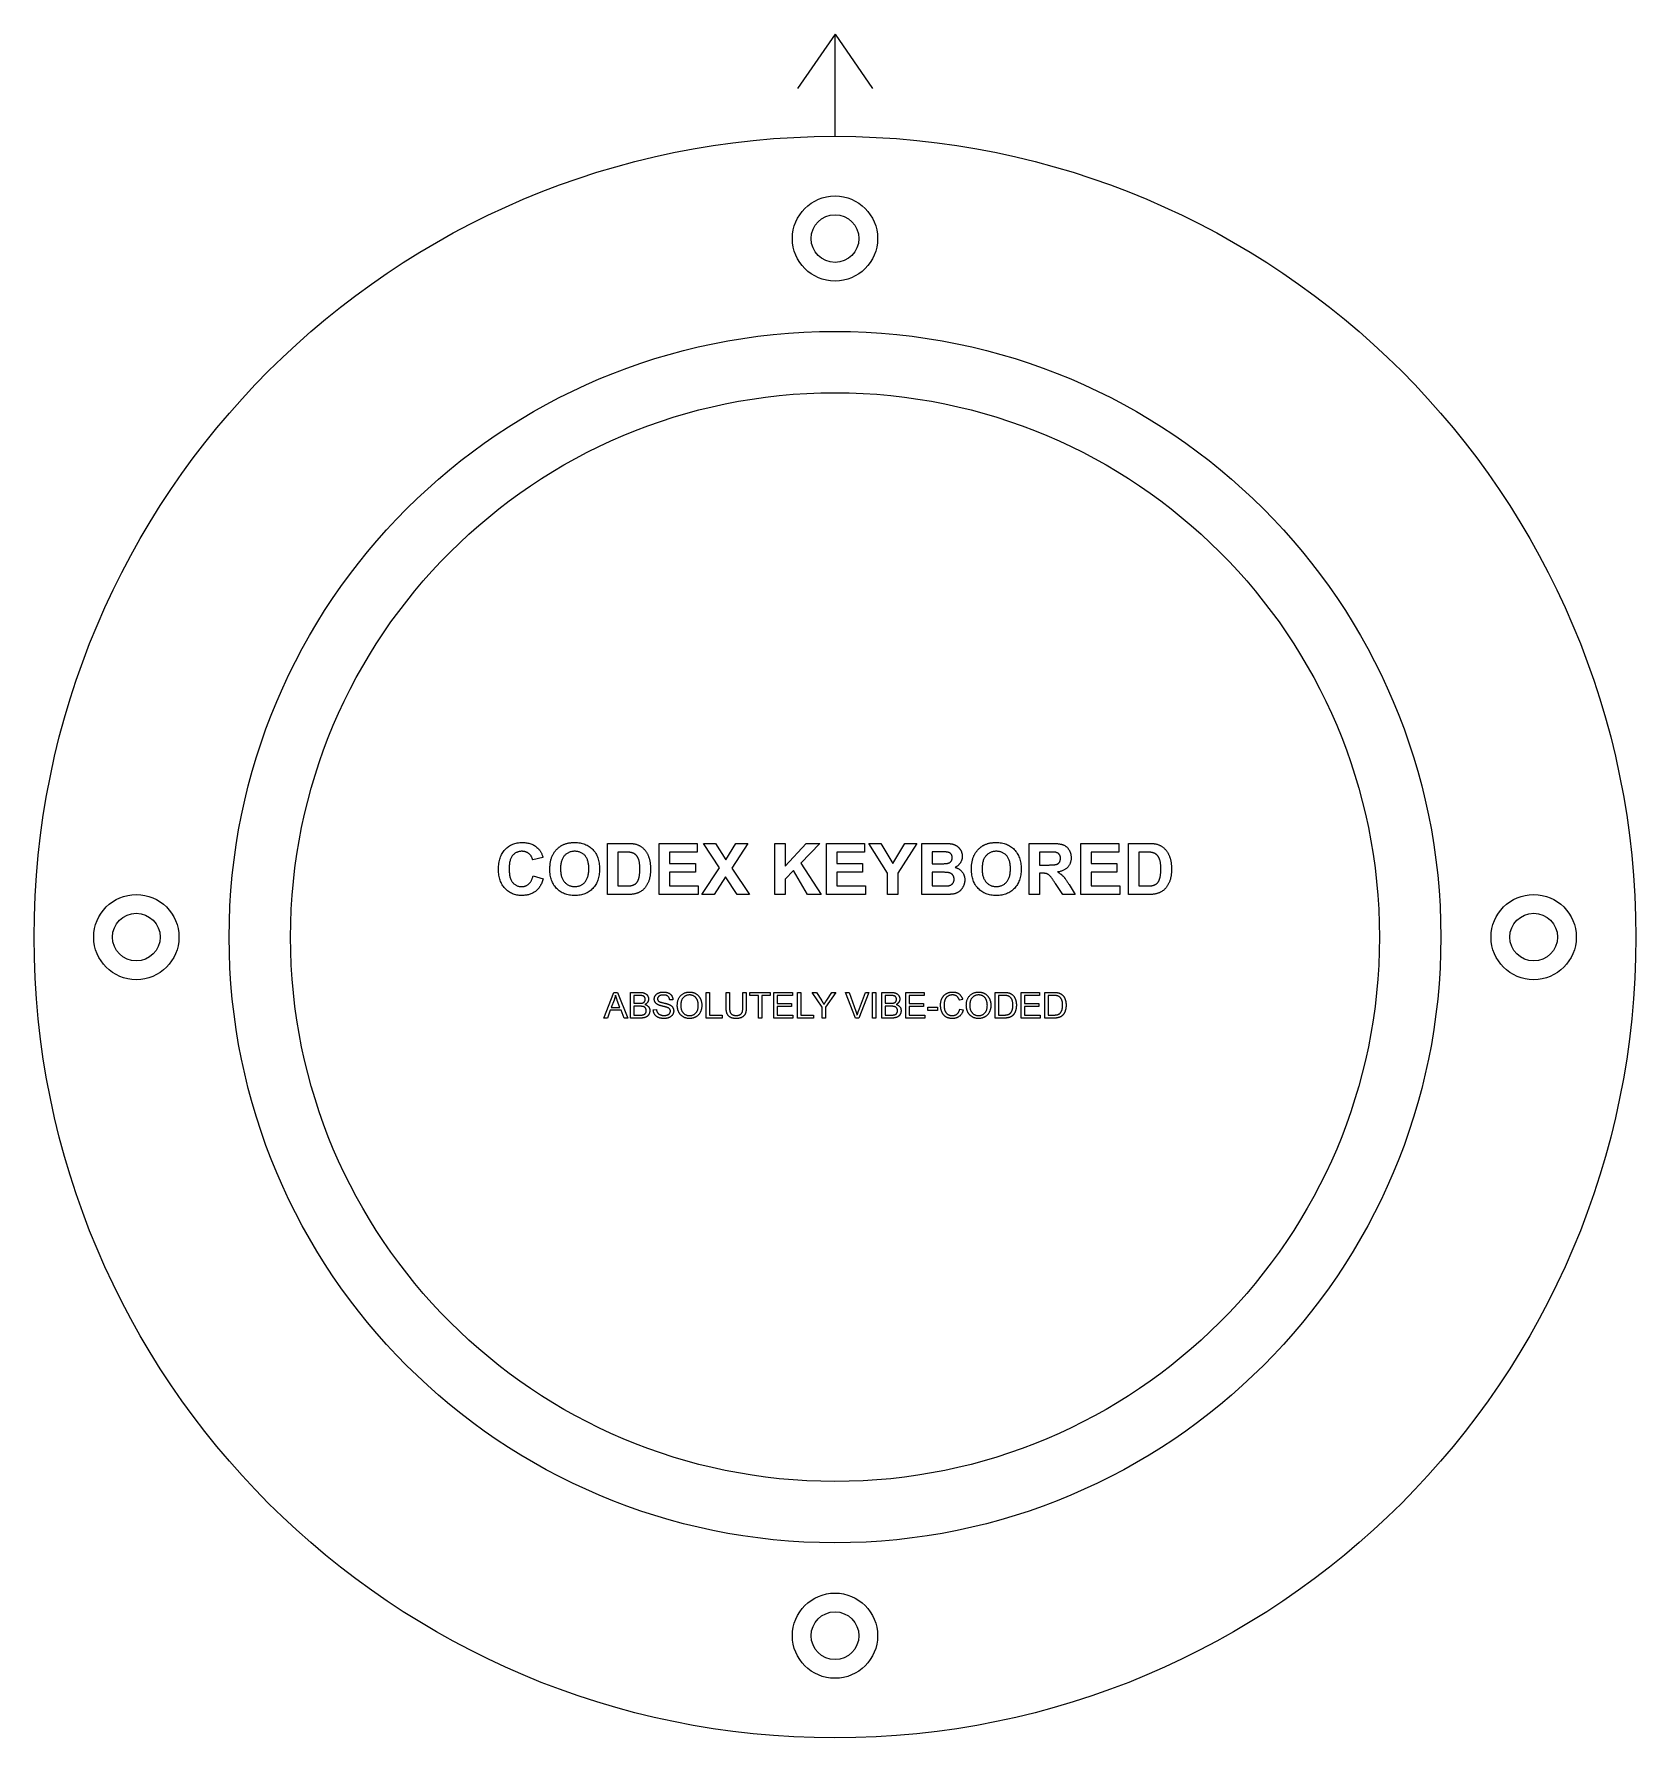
# Model space of a CAD drawing. Header units: millimetres. Extents: x -47 to 47, y -47 to 53.
import ezdxf

# ---------------------------------------------------------------- set-up
doc = ezdxf.new("R2010")
doc.units = ezdxf.units.MM
for name, color, linetype in [('GROOVE_REFERENCE_DO_NOT_MARK', 9, 'CONTINUOUS'), ('HOLES_REFERENCE_DO_NOT_MARK', 4, 'CONTINUOUS'), ('LASER_MARK', 1, 'CONTINUOUS'), ('PART_OUTLINE_REFERENCE_DO_NOT_MARK', 8, 'CONTINUOUS'), ('REAR_DATUM_REFERENCE_DO_NOT_MARK', 3, 'CONTINUOUS')]:
    doc.layers.add(name, color=color, linetype=linetype)

msp = doc.modelspace()

# ---------------------------------------------------------------- linework, layer by layer
at = {"layer": 'GROOVE_REFERENCE_DO_NOT_MARK'}
for radius in [35.55, 31.95]:
    msp.add_circle((0, 0), radius, dxfattribs=at)
at = {"layer": 'HOLES_REFERENCE_DO_NOT_MARK'}
for centre, radius in [((0, 41), 2.5), ((0, 41), 1.4), ((-41, 0), 2.5), ((41, 0), 2.5), ((-41, 0), 1.4), ((41, 0), 1.4), ((0, -41), 2.5), ((0, -41), 1.4)]:
    msp.add_circle(centre, radius, dxfattribs=at)
at = {"layer": 'LASER_MARK'}
for points in [[(-17.71875, 3.602148), (-17.130176, 3.415527), (-17.147796, 3.354993), (-17.166817, 3.296438), (-17.187241, 3.239861), (-17.209067, 3.185263), (-17.232294, 3.132644), (-17.256924, 3.082003), (-17.282955, 3.033341), (-17.310388, 2.986658), (-17.339223, 2.941953), (-17.36946, 2.899227), (-17.401099, 2.85848), (-17.43414, 2.819711), (-17.468583, 2.782921), (-17.504427, 2.74811), (-17.541674, 2.715278), (-17.580322, 2.684424), (-17.620333, 2.655493), (-17.661665, 2.628428), (-17.704318, 2.60323), (-17.748294, 2.579898), (-17.793591, 2.558433), (-17.840211, 2.538834), (-17.888152, 2.521102), (-17.937415, 2.505237), (-17.987999, 2.491238), (-18.039906, 2.479105), (-18.093134, 2.468839), (-18.147684, 2.46044), (-18.203555, 2.453907), (-18.260749, 2.449241), (-18.319264, 2.446441), (-18.379102, 2.445508), (-18.453122, 2.447106), (-18.525476, 2.4519), (-18.596164, 2.459891), (-18.665186, 2.471078), (-18.732541, 2.485462), (-18.79823, 2.503042), (-18.862253, 2.523818), (-18.924609, 2.547791), (-18.9853, 2.574959), (-19.044324, 2.605325), (-19.101682, 2.638886), (-19.157373, 2.675644), (-19.211398, 2.715598), (-19.263757, 2.758749), (-19.31445, 2.805095), (-19.363477, 2.854639), (-19.410164, 2.906954), (-19.453839, 2.961616), (-19.494502, 3.018625), (-19.532153, 3.077982), (-19.566792, 3.139685), (-19.598419, 3.203736), (-19.627034, 3.270134), (-19.652637, 3.338879), (-19.675227, 3.409972), (-19.694806, 3.483411), (-19.711372, 3.559198), (-19.724927, 3.637332), (-19.735469, 3.717813), (-19.742999, 3.800642), (-19.747517, 3.885817), (-19.749023, 3.97334), (-19.747509, 4.065853), (-19.742967, 4.155747), (-19.735397, 4.243022), (-19.724799, 4.327676), (-19.711172, 4.409712), (-19.694518, 4.489127), (-19.674835, 4.565924), (-19.652124, 4.6401), (-19.626385, 4.711657), (-19.597618, 4.780595), (-19.565823, 4.846913), (-19.531, 4.910611), (-19.493148, 4.97169), (-19.452269, 5.030149), (-19.408361, 5.085989), (-19.361426, 5.139209), (-19.312023, 5.189497), (-19.260713, 5.236541), (-19.207497, 5.28034), (-19.152374, 5.320895), (-19.095345, 5.358206), (-19.036409, 5.392272), (-18.975566, 5.423094), (-18.912817, 5.450671), (-18.848162, 5.475004), (-18.781599, 5.496093), (-18.713131, 5.513937), (-18.642755, 5.528537), (-18.570473, 5.539892), (-18.496284, 5.548003), (-18.420189, 5.55287), (-18.342188, 5.554492), (-18.274039, 5.553218), (-18.207509, 5.549397), (-18.142597, 5.543029), (-18.079303, 5.534113), (-18.017627, 5.522649), (-17.95757, 5.508638), (-17.899131, 5.49208), (-17.84231, 5.472974), (-17.787107, 5.45132), (-17.733522, 5.427119), (-17.681556, 5.400371), (-17.631207, 5.371075), (-17.582477, 5.339232), (-17.535365, 5.304842), (-17.489872, 5.267904), (-17.445996, 5.228418), (-17.420762, 5.203664), (-17.396329, 5.177597), (-17.372697, 5.150216), (-17.349866, 5.121521), (-17.327836, 5.091512), (-17.306607, 5.06019), (-17.286179, 5.027554), (-17.266553, 4.993604), (-17.247727, 4.95834), (-17.229703, 4.921762), (-17.212479, 4.883871), (-17.196057, 4.844666), (-17.180436, 4.804147), (-17.165616, 4.762314), (-17.151597, 4.719167), (-17.138379, 4.674707), (-17.739258, 4.531152), (-17.746375, 4.559991), (-17.754398, 4.588062), (-17.763326, 4.615363), (-17.77316, 4.641895), (-17.783898, 4.667657), (-17.795542, 4.692651), (-17.808091, 4.716876), (-17.821545, 4.740332), (-17.835905, 4.763019), (-17.85117, 4.784937), (-17.86734, 4.806085), (-17.884415, 4.826465), (-17.902395, 4.846075), (-17.921281, 4.864917), (-17.941072, 4.88299), (-17.961768, 4.900293), (-17.983201, 4.916683), (-18.005202, 4.932016), (-18.027773, 4.946291), (-18.050912, 4.959509), (-18.074621, 4.97167), (-18.098898, 4.982773), (-18.123743, 4.992818), (-18.149158, 5.001807), (-18.175141, 5.009737), (-18.201693, 5.016611), (-18.228814, 5.022427), (-18.256503, 5.027185), (-18.284762, 5.030886), (-18.313589, 5.03353), (-18.342985, 5.035116), (-18.372949, 5.035645), (-18.414241, 5.034707), (-18.454548, 5.031895), (-18.493869, 5.027209), (-18.532205, 5.020648), (-18.569556, 5.012213), (-18.605921, 5.001903), (-18.641301, 4.989718), (-18.675696, 4.975659), (-18.709105, 4.959726), (-18.741529, 4.941917), (-18.772968, 4.922235), (-18.803421, 4.900677), (-18.832889, 4.877246), (-18.861372, 4.851939), (-18.888869, 4.824759), (-18.915381, 4.795703), (-18.940587, 4.764549), (-18.964167, 4.731071), (-18.986121, 4.695271), (-19.006448, 4.657147), (-19.02515, 4.6167), (-19.042225, 4.57393), (-19.057674, 4.528837), (-19.071497, 4.481421), (-19.083693, 4.431681), (-19.094263, 4.379619), (-19.103208, 4.325233), (-19.110526, 4.268524), (-19.116217, 4.209492), (-19.120283, 4.148137), (-19.122722, 4.084459), (-19.123535, 4.018457), (-19.122734, 3.948474), (-19.120331, 3.881055), (-19.116325, 3.816199), (-19.110718, 3.753906), (-19.103508, 3.694177), (-19.094696, 3.637012), (-19.084282, 3.58241), (-19.072266, 3.530371), (-19.058647, 3.480896), (-19.043427, 3.433984), (-19.026604, 3.389636), (-19.008179, 3.347852), (-18.988152, 3.30863), (-18.966522, 3.271973), (-18.943291, 3.237878), (-18.918457, 3.206348), (-18.892342, 3.177044), (-18.865265, 3.149631), (-18.837227, 3.124108), (-18.808228, 3.100476), (-18.778267, 3.078735), (-18.747345, 3.058884), (-18.715462, 3.040923), (-18.682617, 3.024854), (-18.648811, 3.010674), (-18.614044, 2.998386), (-18.578316, 2.987988), (-18.541626, 2.97948), (-18.503975, 2.972863), (-18.465363, 2.968137), (-18.425789, 2.965301), (-18.385254, 2.964355), (-18.355269, 2.964956), (-18.325813, 2.966759), (-18.296886, 2.969763), (-18.268488, 2.973969), (-18.240618, 2.979376), (-18.213277, 2.985985), (-18.186464, 2.993795), (-18.160181, 3.002808), (-18.134426, 3.013021), (-18.1092, 3.024437), (-18.084502, 3.037054), (-18.060333, 3.050873), (-18.036693, 3.065893), (-18.013582, 3.082115), (-17.990999, 3.099539), (-17.968945, 3.118164), (-17.94754, 3.138079), (-17.926904, 3.159372), (-17.907037, 3.182043), (-17.887939, 3.206091), (-17.869611, 3.231518), (-17.852051, 3.258322), (-17.83526, 3.286504), (-17.819238, 3.316064), (-17.803986, 3.347002), (-17.789502, 3.379318), (-17.775787, 3.413012), (-17.762842, 3.448083), (-17.750665, 3.484533), (-17.739258, 3.52236), (-17.728619, 3.561565)], [(-16.732324, 3.981543), (-16.731787, 4.038388), (-16.730177, 4.09408), (-16.727494, 4.148618), (-16.723737, 4.202002), (-16.718906, 4.254233), (-16.713002, 4.30531), (-16.706025, 4.355234), (-16.697974, 4.404004), (-16.688849, 4.45162), (-16.678651, 4.498083), (-16.66738, 4.543393), (-16.655035, 4.587549), (-16.641617, 4.630551), (-16.627126, 4.6724), (-16.61156, 4.713095), (-16.594922, 4.752637), (-16.581812, 4.781163), (-16.568118, 4.809322), (-16.553838, 4.837111), (-16.538974, 4.864532), (-16.523525, 4.891585), (-16.507491, 4.918269), (-16.490873, 4.944585), (-16.473669, 4.970532), (-16.455881, 4.996111), (-16.437508, 5.021321), (-16.418551, 5.046163), (-16.399008, 5.070636), (-16.378881, 5.094741), (-16.358169, 5.118477), (-16.336872, 5.141845), (-16.31499, 5.164844), (-16.292684, 5.18729), (-16.270113, 5.209), (-16.247278, 5.229972), (-16.224179, 5.250208), (-16.200815, 5.269706), (-16.177187, 5.288467), (-16.153295, 5.306492), (-16.129138, 5.323779), (-16.104717, 5.34033), (-16.080032, 5.356143), (-16.055082, 5.37122), (-16.029868, 5.385559), (-16.004389, 5.399162), (-15.978646, 5.412027), (-15.952639, 5.424155), (-15.926367, 5.435547), (-15.890911, 5.44995), (-15.854782, 5.463425), (-15.81798, 5.47597), (-15.780505, 5.487585), (-15.742358, 5.498272), (-15.703537, 5.508029), (-15.664043, 5.516857), (-15.623877, 5.524756), (-15.583038, 5.531725), (-15.541525, 5.537766), (-15.49934, 5.542876), (-15.456482, 5.547058), (-15.412951, 5.550311), (-15.368747, 5.552634), (-15.32387, 5.554028), (-15.27832, 5.554492), (-15.196301, 5.552882), (-15.116357, 5.548051), (-15.038487, 5.540001), (-14.962692, 5.528729), (-14.888972, 5.514238), (-14.817327, 5.496526), (-14.747757, 5.475593), (-14.680261, 5.45144), (-14.614841, 5.424067), (-14.551495, 5.393474), (-14.490224, 5.35966), (-14.431027, 5.322626), (-14.373906, 5.282371), (-14.318859, 5.238896), (-14.265887, 5.192201), (-14.21499, 5.142285), (-14.166689, 5.089502), (-14.121503, 5.034203), (-14.079434, 4.976388), (-14.040482, 4.916058), (-14.004645, 4.853213), (-13.971925, 4.787852), (-13.94232, 4.719976), (-13.915833, 4.649585), (-13.892461, 4.576678), (-13.872205, 4.501256), (-13.855066, 4.423318), (-13.841043, 4.342865), (-13.830136, 4.259896), (-13.822346, 4.174413), (-13.817671, 4.086413), (-13.816113, 3.995898), (-13.817659, 3.906133), (-13.822298, 3.818842), (-13.830028, 3.734027), (-13.840851, 3.651688), (-13.854766, 3.571823), (-13.871773, 3.494434), (-13.891872, 3.419521), (-13.915063, 3.347083), (-13.941347, 3.27712), (-13.970723, 3.209632), (-14.003191, 3.14462), (-14.038751, 3.082083), (-14.077404, 3.022022), (-14.119148, 2.964436), (-14.163985, 2.909325), (-14.211914, 2.856689), (-14.262431, 2.806898), (-14.31503, 2.760319), (-14.369712, 2.716952), (-14.426477, 2.676797), (-14.485325, 2.639855), (-14.546255, 2.606126), (-14.609269, 2.575608), (-14.674365, 2.548303), (-14.741544, 2.524211), (-14.810806, 2.50333), (-14.882151, 2.485662), (-14.955579, 2.471207), (-15.031089, 2.459963), (-15.108682, 2.451933), (-15.188358, 2.447114), (-15.270117, 2.445508), (-15.352869, 2.447106), (-15.433475, 2.4519), (-15.511933, 2.459891), (-15.588245, 2.471078), (-15.662409, 2.485462), (-15.734427, 2.503042), (-15.804298, 2.523818), (-15.872021, 2.547791), (-15.937598, 2.574959), (-16.001028, 2.605325), (-16.062312, 2.638886), (-16.121448, 2.675644), (-16.178437, 2.715598), (-16.233279, 2.758749), (-16.285975, 2.805095), (-16.336523, 2.854639), (-16.384452, 2.906986), (-16.429289, 2.961744), (-16.471034, 3.018913), (-16.509686, 3.078494), (-16.545247, 3.140486), (-16.577715, 3.20489), (-16.60709, 3.271704), (-16.633374, 3.34093), (-16.656565, 3.412567), (-16.676665, 3.486616), (-16.693672, 3.563075), (-16.707587, 3.641946), (-16.718409, 3.723229), (-16.72614, 3.806922), (-16.730778, 3.893027)], [(-16.106836, 4.002051), (-16.105915, 3.939186), (-16.103151, 3.878251), (-16.098545, 3.819247), (-16.092096, 3.762173), (-16.083805, 3.707031), (-16.073671, 3.653819), (-16.061695, 3.602537), (-16.047876, 3.553186), (-16.032215, 3.505766), (-16.014711, 3.460276), (-15.995365, 3.416717), (-15.974176, 3.375089), (-15.951145, 3.335391), (-15.926271, 3.297623), (-15.899555, 3.261787), (-15.870996, 3.227881), (-15.841019, 3.19597), (-15.810049, 3.166117), (-15.778086, 3.138323), (-15.745129, 3.112589), (-15.711179, 3.088912), (-15.676236, 3.067295), (-15.640299, 3.047737), (-15.603369, 3.030237), (-15.565446, 3.014796), (-15.526529, 3.001414), (-15.486619, 2.99009), (-15.445715, 2.980826), (-15.403819, 2.97362), (-15.360928, 2.968473), (-15.317045, 2.965385), (-15.272168, 2.964355), (-15.227303, 2.965377), (-15.183456, 2.968441), (-15.140626, 2.973548), (-15.098813, 2.980698), (-15.058018, 2.98989), (-15.01824, 3.001125), (-14.979479, 3.014403), (-14.941736, 3.029724), (-14.90501, 3.047088), (-14.869302, 3.066494), (-14.834611, 3.087943), (-14.800937, 3.111435), (-14.768281, 3.13697), (-14.736642, 3.164547), (-14.70602, 3.194167), (-14.676416, 3.22583), (-14.64823, 3.259536), (-14.621862, 3.295284), (-14.597313, 3.333076), (-14.574582, 3.37291), (-14.55367, 3.414786), (-14.534576, 3.458706), (-14.5173, 3.504668), (-14.501843, 3.552673), (-14.488205, 3.602721), (-14.476385, 3.654812), (-14.466383, 3.708945), (-14.4582, 3.765121), (-14.451835, 3.82334), (-14.447289, 3.883602), (-14.444562, 3.945907), (-14.443652, 4.010254), (-14.444538, 4.073828), (-14.447193, 4.135352), (-14.451619, 4.194824), (-14.457816, 4.252246), (-14.465782, 4.307617), (-14.47552, 4.360938), (-14.487027, 4.412207), (-14.500305, 4.461426), (-14.515354, 4.508594), (-14.532172, 4.553711), (-14.550762, 4.596777), (-14.571121, 4.637793), (-14.593251, 4.676758), (-14.617152, 4.713672), (-14.642822, 4.748535), (-14.670264, 4.781348), (-14.699171, 4.812141), (-14.72924, 4.840948), (-14.76047, 4.867769), (-14.792862, 4.892603), (-14.826415, 4.91545), (-14.861131, 4.93631), (-14.897007, 4.955183), (-14.934045, 4.97207), (-14.972245, 4.986971), (-15.011607, 4.999884), (-15.05213, 5.010811), (-15.093814, 5.019751), (-15.13666, 5.026704), (-15.180668, 5.031671), (-15.225837, 5.034651), (-15.272168, 5.035645), (-15.318511, 5.034639), (-15.363716, 5.031623), (-15.407784, 5.026596), (-15.450714, 5.019559), (-15.492507, 5.01051), (-15.533162, 4.999451), (-15.57268, 4.986382), (-15.61106, 4.971301), (-15.648302, 4.95421), (-15.684407, 4.935108), (-15.719374, 4.913996), (-15.753204, 4.890872), (-15.785897, 4.865738), (-15.817451, 4.838593), (-15.847869, 4.809438), (-15.877148, 4.778271), (-15.904962, 4.745078), (-15.930981, 4.709843), (-15.955206, 4.672564), (-15.977637, 4.633243), (-15.998273, 4.591879), (-16.017114, 4.548472), (-16.034161, 4.503022), (-16.049414, 4.45553), (-16.062872, 4.405995), (-16.074536, 4.354417), (-16.084406, 4.300796), (-16.09248, 4.245132), (-16.098761, 4.187426), (-16.103247, 4.127677), (-16.105939, 4.065885)], [(-13.344434, 5.503223), (-12.234961, 5.503223), (-12.188746, 5.502998), (-12.143925, 5.502325), (-12.100499, 5.501204), (-12.058466, 5.499634), (-12.017826, 5.497615), (-11.978581, 5.495148), (-11.94073, 5.492232), (-11.904272, 5.488867), (-11.869209, 5.485054), (-11.835539, 5.480792), (-11.803263, 5.476082), (-11.772382, 5.470923), (-11.742894, 5.465315), (-11.714799, 5.459259), (-11.688099, 5.452754), (-11.662793, 5.445801), (-11.630021, 5.435587), (-11.597841, 5.424428), (-11.566254, 5.412323), (-11.53526, 5.399274), (-11.504859, 5.385279), (-11.47505, 5.370338), (-11.445835, 5.354453), (-11.417212, 5.337622), (-11.389182, 5.319846), (-11.361745, 5.301125), (-11.3349, 5.281458), (-11.308649, 5.260846), (-11.28299, 5.239289), (-11.257924, 5.216786), (-11.233451, 5.193338), (-11.20957, 5.168945), (-11.186339, 5.143731), (-11.163812, 5.11782), (-11.141991, 5.091212), (-11.120874, 5.063907), (-11.100462, 5.035905), (-11.080756, 5.007206), (-11.061754, 4.97781), (-11.043457, 4.947717), (-11.025865, 4.916928), (-11.008978, 4.885441), (-10.992796, 4.853257), (-10.977319, 4.820377), (-10.962547, 4.786799), (-10.94848, 4.752525), (-10.935118, 4.717553), (-10.922461, 4.681885), (-10.910541, 4.645343), (-10.89939, 4.607752), (-10.889008, 4.569112), (-10.879395, 4.529422), (-10.870551, 4.488683), (-10.862476, 4.446894), (-10.85517, 4.404056), (-10.848633, 4.360168), (-10.842865, 4.315232), (-10.837866, 4.269245), (-10.833636, 4.222209), (-10.830176, 4.174124), (-10.827484, 4.12499), (-10.825562, 4.074805), (-10.824408, 4.023572), (-10.824023, 3.971289), (-10.824384, 3.925291), (-10.825465, 3.880093), (-10.827268, 3.835697), (-10.829791, 3.792102), (-10.833036, 3.749308), (-10.837001, 3.707315), (-10.841687, 3.666123), (-10.847095, 3.625732), (-10.853223, 3.586143), (-10.860072, 3.547354), (-10.867643, 3.509367), (-10.875934, 3.47218), (-10.884946, 3.435795), (-10.894679, 3.400211), (-10.905133, 3.365427), (-10.916309, 3.331445), (-10.930784, 3.290918), (-10.946013, 3.251369), (-10.961995, 3.212796), (-10.978729, 3.175201), (-10.996217, 3.138584), (-11.014458, 3.102943), (-11.033451, 3.06828), (-11.053198, 3.034595), (-11.073698, 3.001886), (-11.094951, 2.970155), (-11.116957, 2.939402), (-11.139716, 2.909625), (-11.163227, 2.880826), (-11.187492, 2.853004), (-11.21251, 2.82616), (-11.238281, 2.800293), (-11.258453, 2.781331), (-11.279489, 2.762898), (-11.301391, 2.744994), (-11.324158, 2.727618), (-11.34779, 2.710772), (-11.372287, 2.694453), (-11.397649, 2.678664), (-11.423877, 2.663403), (-11.45097, 2.648671), (-11.478928, 2.634468), (-11.507751, 2.620794), (-11.537439, 2.607648), (-11.567992, 2.595031), (-11.599411, 2.582942), (-11.631695, 2.571383), (-11.664844, 2.560352), (-11.690495, 2.552653), (-11.717203, 2.545451), (-11.744968, 2.538746), (-11.773792, 2.532538), (-11.803672, 2.526826), (-11.83461, 2.521611), (-11.866605, 2.516893), (-11.899658, 2.512671), (-11.933768, 2.508946), (-11.968936, 2.505717), (-12.005161, 2.502986), (-12.042444, 2.500751), (-12.080784, 2.499012), (-12.120181, 2.497771), (-12.160636, 2.497026), (-12.202148, 2.496777), (-13.344434, 2.496777)], [(-10.309277, 2.496777), (-10.309277, 5.503223), (-8.080078, 5.503223), (-8.080078, 4.994629), (-9.702246, 4.994629), (-9.702246, 4.328125), (-8.192871, 4.328125), (-8.192871, 3.821582), (-9.702246, 3.821582), (-9.702246, 3.00332), (-8.022656, 3.00332), (-8.022656, 2.496777)], [(-7.813477, 2.496777), (-6.786035, 4.065625), (-7.71709, 5.503223), (-7.00752, 5.503223), (-6.40459, 4.537305), (-5.813965, 5.503223), (-5.110547, 5.503223), (-6.045703, 4.043066), (-5.018262, 2.496777), (-5.750391, 2.496777), (-6.416895, 3.536523), (-7.085449, 2.496777)], [(-3.531445, 2.496777), (-3.531445, 5.503223), (-2.924414, 5.503223), (-2.924414, 4.168164), (-1.698047, 5.503223), (-0.881836, 5.503223), (-2.013867, 4.332227), (-0.820312, 2.496777), (-1.605762, 2.496777), (-2.432227, 3.907715), (-2.924414, 3.405273), (-2.924414, 2.496777)], [(-0.506543, 2.496777), (-0.506543, 5.503223), (1.722656, 5.503223), (1.722656, 4.994629), (0.100488, 4.994629), (0.100488, 4.328125), (1.609863, 4.328125), (1.609863, 3.821582), (0.100488, 3.821582), (0.100488, 3.00332), (1.780078, 3.00332), (1.780078, 2.496777)], [(3.084375, 2.496777), (3.084375, 3.762109), (1.983105, 5.503223), (2.694727, 5.503223), (3.402246, 4.31377), (4.09541, 5.503223), (4.794727, 5.503223), (3.689355, 3.758008), (3.689355, 2.496777)], [(5.098242, 5.503223), (6.3, 5.503223), (6.343896, 5.503106), (6.386373, 5.502758), (6.427433, 5.502177), (6.467075, 5.501364), (6.505298, 5.500319), (6.542104, 5.499041), (6.577492, 5.497531), (6.611462, 5.495789), (6.644015, 5.493814), (6.675149, 5.491607), (6.704865, 5.489168), (6.733163, 5.486496), (6.760044, 5.483592), (6.785506, 5.480456), (6.809551, 5.477087), (6.832178, 5.473486), (6.853951, 5.469517), (6.875436, 5.465043), (6.896633, 5.460064), (6.917542, 5.454581), (6.938161, 5.448593), (6.958493, 5.4421), (6.978536, 5.435102), (6.998291, 5.4276), (7.017757, 5.419593), (7.036935, 5.411082), (7.055825, 5.402065), (7.074426, 5.392545), (7.092739, 5.382519), (7.110764, 5.371989), (7.1285, 5.360954), (7.145947, 5.349414), (7.16307, 5.337378), (7.179833, 5.324853), (7.196235, 5.311839), (7.212277, 5.298337), (7.227958, 5.284346), (7.243279, 5.269866), (7.25824, 5.254898), (7.272839, 5.239441), (7.287079, 5.223495), (7.300957, 5.207061), (7.314476, 5.190138), (7.327634, 5.172726), (7.340431, 5.154826), (7.352868, 5.136437), (7.364944, 5.11756), (7.37666, 5.098193), (7.387835, 5.078435), (7.398289, 5.058379), (7.408023, 5.038028), (7.417035, 5.01738), (7.425326, 4.996435), (7.432896, 4.975195), (7.439746, 4.953657), (7.445874, 4.931824), (7.451281, 4.909694), (7.455968, 4.887267), (7.459933, 4.864544), (7.463177, 4.841525), (7.465701, 4.81821), (7.467503, 4.794598), (7.468585, 4.770689), (7.468945, 4.746484), (7.468501, 4.720217), (7.467167, 4.694221), (7.464944, 4.668499), (7.461832, 4.643048), (7.45783, 4.61787), (7.45294, 4.592964), (7.44716, 4.568331), (7.440491, 4.54397), (7.432932, 4.519881), (7.424485, 4.496065), (7.415148, 4.472521), (7.404922, 4.449249), (7.393807, 4.42625), (7.381803, 4.403523), (7.36891, 4.381069), (7.355127, 4.358887), (7.340583, 4.337185), (7.325407, 4.316173), (7.309597, 4.295849), (7.293155, 4.276215), (7.27608, 4.257269), (7.258372, 4.239012), (7.240031, 4.221444), (7.221057, 4.204565), (7.201451, 4.188375), (7.181211, 4.172874), (7.160339, 4.158062), (7.138834, 4.143939), (7.116696, 4.130505), (7.093925, 4.11776), (7.070521, 4.105703), (7.046484, 4.094336), (7.080338, 4.083898), (7.113199, 4.072578), (7.145066, 4.060378), (7.17594, 4.047296), (7.20582, 4.033333), (7.234708, 4.018489), (7.262601, 4.002764), (7.289502, 3.986157), (7.315409, 3.96867), (7.340323, 3.950301), (7.364243, 3.93105), (7.38717, 3.910919), (7.409104, 3.889907), (7.430045, 3.868013), (7.449992, 3.845238), (7.468945, 3.821582), (7.486826, 3.797221), (7.503552, 3.772331), (7.519125, 3.746913), (7.533545, 3.720966), (7.546811, 3.69449), (7.558923, 3.667485), (7.569882, 3.639952), (7.579688, 3.61189), (7.588339, 3.583299), (7.595837, 3.554179), (7.602182, 3.524531), (7.607373, 3.494354), (7.611411, 3.463649), (7.614294, 3.432414), (7.616025, 3.400651), (7.616602, 3.368359), (7.616229, 3.342769), (7.615112, 3.317266), (7.613249, 3.291852), (7.610641, 3.266525), (7.607289, 3.241287), (7.603191, 3.216137), (7.598349, 3.191075), (7.592761, 3.166101), (7.586429, 3.141215), (7.579351, 3.116418), (7.571528, 3.091708), (7.562961, 3.067087), (7.553648, 3.042554), (7.543591, 3.018108), (7.532788, 2.993751), (7.52124, 2.969482), (7.509048, 2.945562), (7.49631, 2.92225), (7.483028, 2.899548), (7.469202, 2.877454), (7.45483, 2.855968), (7.439914, 2.835092), (7.424453, 2.814825), (7.408447, 2.795166), (7.391897, 2.776116), (7.374802, 2.757675), (7.357162, 2.739843), (7.338977, 2.72262), (7.320248, 2.706005), (7.300974, 2.689999), (7.281155, 2.674603), (7.260791, 2.659814), (7.239855, 2.645679), (7.218317, 2.632241), (7.196179, 2.6195), (7.173441, 2.607455), (7.150101, 2.596108), (7.12616, 2.585458), (7.101619, 2.575504), (7.076477, 2.566248), (7.050734, 2.557688), (7.02439, 2.549825), (6.997446, 2.54266), (6.969901, 2.536191), (6.941754, 2.530419), (6.913007, 2.525344), (6.88366, 2.520966), (6.853711, 2.517285), (6.833067, 2.515282), (6.809074, 2.513376), (6.781733, 2.511565), (6.751044, 2.509851), (6.717006, 2.508233), (6.679619, 2.506711), (6.638884, 2.505285), (6.5948, 2.503955), (6.547367, 2.502721), (6.496587, 2.501584), (6.442457, 2.500542), (6.384979, 2.499597), (6.324153, 2.498748), (6.259978, 2.497995), (6.192454, 2.497338), (6.121582, 2.496777), (5.098242, 2.496777)], [(5.705273, 5.002832), (5.705273, 4.307617), (6.103125, 4.307617), (6.146424, 4.307657), (6.187624, 4.307777), (6.226725, 4.307978), (6.263727, 4.308258), (6.29863, 4.308619), (6.331435, 4.309059), (6.36214, 4.30958), (6.390747, 4.310181), (6.417255, 4.310862), (6.441664, 4.311623), (6.463974, 4.312464), (6.484186, 4.313385), (6.502298, 4.314386), (6.518312, 4.315468), (6.532227, 4.316629), (6.544043, 4.317871), (6.563265, 4.320455), (6.581966, 4.323591), (6.600147, 4.32728), (6.617807, 4.331522), (6.634946, 4.336316), (6.651565, 4.341663), (6.667663, 4.347563), (6.68324, 4.354016), (6.698296, 4.361022), (6.712832, 4.36858), (6.726847, 4.376691), (6.740341, 4.385355), (6.753315, 4.394571), (6.765768, 4.40434), (6.7777, 4.414662), (6.789111, 4.425537), (6.799914, 4.436909), (6.81002, 4.448721), (6.819428, 4.460973), (6.82814, 4.473666), (6.836155, 4.4868), (6.843473, 4.500375), (6.850094, 4.51439), (6.856018, 4.528845), (6.861245, 4.543741), (6.865775, 4.559078), (6.869608, 4.574856), (6.872745, 4.591074), (6.875184, 4.607732), (6.876926, 4.624831), (6.877972, 4.642371), (6.87832, 4.660352), (6.87802, 4.677579), (6.877119, 4.694398), (6.875617, 4.710808), (6.873514, 4.72681), (6.87081, 4.742403), (6.867506, 4.757587), (6.8636, 4.772363), (6.859094, 4.786731), (6.853987, 4.80069), (6.84828, 4.81424), (6.841971, 4.827382), (6.835062, 4.840115), (6.827551, 4.85244), (6.81944, 4.864356), (6.810729, 4.875864), (6.801416, 4.886963), (6.791511, 4.897589), (6.78102, 4.907679), (6.769945, 4.917232), (6.758286, 4.926248), (6.746041, 4.934728), (6.733212, 4.94267), (6.719797, 4.950076), (6.705798, 4.956946), (6.691215, 4.963278), (6.676046, 4.969074), (6.660293, 4.974333), (6.643954, 4.979056), (6.627032, 4.983241), (6.609524, 4.98689), (6.591431, 4.990003), (6.572754, 4.992578), (6.560153, 4.99382), (6.544908, 4.994981), (6.52702, 4.996063), (6.506488, 4.997064), (6.483313, 4.997985), (6.457494, 4.998827), (6.429031, 4.999588), (6.397925, 5.000269), (6.364175, 5.000869), (6.327782, 5.00139), (6.288745, 5.001831), (6.247064, 5.002191), (6.20274, 5.002472), (6.155772, 5.002672), (6.106161, 5.002792), (6.053906, 5.002832)], [(8.00625, 3.981543), (8.006787, 4.038388), (8.008397, 4.09408), (8.011081, 4.148618), (8.014838, 4.202002), (8.019668, 4.254233), (8.025572, 4.30531), (8.03255, 4.355234), (8.040601, 4.404004), (8.049725, 4.45162), (8.059923, 4.498083), (8.071194, 4.543393), (8.083539, 4.587549), (8.096957, 4.630551), (8.111449, 4.6724), (8.127014, 4.713095), (8.143652, 4.752637), (8.156762, 4.781163), (8.170457, 4.809322), (8.184736, 4.837111), (8.1996, 4.864532), (8.215049, 4.891585), (8.231083, 4.918269), (8.247701, 4.944585), (8.264905, 4.970532), (8.282693, 4.996111), (8.301066, 5.021321), (8.320024, 5.046163), (8.339566, 5.070636), (8.359693, 5.094741), (8.380405, 5.118477), (8.401702, 5.141845), (8.423584, 5.164844), (8.44589, 5.18729), (8.468461, 5.209), (8.491296, 5.229972), (8.514395, 5.250208), (8.537759, 5.269706), (8.561387, 5.288467), (8.585279, 5.306492), (8.609436, 5.323779), (8.633857, 5.34033), (8.658543, 5.356143), (8.683492, 5.37122), (8.708707, 5.385559), (8.734185, 5.399162), (8.759928, 5.412027), (8.785935, 5.424155), (8.812207, 5.435547), (8.847663, 5.44995), (8.883792, 5.463425), (8.920594, 5.47597), (8.958069, 5.487585), (8.996217, 5.498272), (9.035037, 5.508029), (9.074531, 5.516857), (9.114697, 5.524756), (9.155537, 5.531725), (9.197049, 5.537766), (9.239234, 5.542876), (9.282092, 5.547058), (9.325623, 5.550311), (9.369827, 5.552634), (9.414704, 5.554028), (9.460254, 5.554492), (9.542273, 5.552882), (9.622218, 5.548051), (9.700087, 5.540001), (9.775882, 5.528729), (9.849602, 5.514238), (9.921247, 5.496526), (9.990817, 5.475593), (10.058313, 5.45144), (10.123734, 5.424067), (10.18708, 5.393474), (10.248351, 5.35966), (10.307547, 5.322626), (10.364668, 5.282371), (10.419715, 5.238896), (10.472687, 5.192201), (10.523584, 5.142285), (10.571885, 5.089502), (10.617071, 5.034203), (10.65914, 4.976388), (10.698093, 4.916058), (10.733929, 4.853213), (10.76665, 4.787852), (10.796254, 4.719976), (10.822742, 4.649585), (10.846113, 4.576678), (10.866369, 4.501256), (10.883508, 4.423318), (10.897531, 4.342865), (10.908438, 4.259896), (10.916228, 4.174413), (10.920903, 4.086413), (10.922461, 3.995898), (10.920915, 3.906133), (10.916277, 3.818842), (10.908546, 3.734027), (10.897723, 3.651688), (10.883809, 3.571823), (10.866801, 3.494434), (10.846702, 3.419521), (10.823511, 3.347083), (10.797227, 3.27712), (10.767851, 3.209632), (10.735383, 3.14462), (10.699823, 3.082083), (10.661171, 3.022022), (10.619426, 2.964436), (10.574589, 2.909325), (10.52666, 2.856689), (10.476144, 2.806898), (10.423544, 2.760319), (10.368862, 2.716952), (10.312097, 2.676797), (10.253249, 2.639855), (10.192319, 2.606126), (10.129305, 2.575608), (10.064209, 2.548303), (9.99703, 2.524211), (9.927768, 2.50333), (9.856423, 2.485662), (9.782996, 2.471207), (9.707485, 2.459963), (9.629892, 2.451933), (9.550216, 2.447114), (9.468457, 2.445508), (9.385705, 2.447106), (9.305099, 2.4519), (9.226641, 2.459891), (9.15033, 2.471078), (9.076165, 2.485462), (9.004147, 2.503042), (8.934277, 2.523818), (8.866553, 2.547791), (8.800976, 2.574959), (8.737546, 2.605325), (8.676263, 2.638886), (8.617126, 2.675644), (8.560137, 2.715598), (8.505295, 2.758749), (8.452599, 2.805095), (8.402051, 2.854639), (8.354122, 2.906986), (8.309285, 2.961744), (8.26754, 3.018913), (8.228888, 3.078494), (8.193328, 3.140486), (8.16086, 3.20489), (8.131484, 3.271704), (8.1052, 3.34093), (8.082009, 3.412567), (8.061909, 3.486616), (8.044902, 3.563075), (8.030988, 3.641946), (8.020165, 3.723229), (8.012434, 3.806922), (8.007796, 3.893027)], [(8.631738, 4.002051), (8.63266, 3.939186), (8.635423, 3.878251), (8.64003, 3.819247), (8.646478, 3.762173), (8.65477, 3.707031), (8.664903, 3.653819), (8.67688, 3.602537), (8.690698, 3.553186), (8.706359, 3.505766), (8.723863, 3.460276), (8.743209, 3.416717), (8.764398, 3.375089), (8.787429, 3.335391), (8.812303, 3.297623), (8.839019, 3.261787), (8.867578, 3.227881), (8.897555, 3.19597), (8.928525, 3.166117), (8.960488, 3.138323), (8.993445, 3.112589), (9.027395, 3.088912), (9.062338, 3.067295), (9.098275, 3.047737), (9.135205, 3.030237), (9.173129, 3.014796), (9.212045, 3.001414), (9.251955, 2.99009), (9.292859, 2.980826), (9.334756, 2.97362), (9.377646, 2.968473), (9.421529, 2.965385), (9.466406, 2.964355), (9.511271, 2.965377), (9.555119, 2.968441), (9.597949, 2.973548), (9.639761, 2.980698), (9.680557, 2.98989), (9.720335, 3.001125), (9.759095, 3.014403), (9.796838, 3.029724), (9.833564, 3.047088), (9.869273, 3.066494), (9.903964, 3.087943), (9.937637, 3.111435), (9.970294, 3.13697), (10.001933, 3.164547), (10.032554, 3.194167), (10.062158, 3.22583), (10.090344, 3.259536), (10.116712, 3.295284), (10.141261, 3.333076), (10.163992, 3.37291), (10.184905, 3.414786), (10.203999, 3.458706), (10.221274, 3.504668), (10.236731, 3.552673), (10.250369, 3.602721), (10.262189, 3.654812), (10.272191, 3.708945), (10.280374, 3.765121), (10.286739, 3.82334), (10.291285, 3.883602), (10.294013, 3.945907), (10.294922, 4.010254), (10.294037, 4.073828), (10.291381, 4.135352), (10.286955, 4.194824), (10.280759, 4.252246), (10.272792, 4.307617), (10.263055, 4.360938), (10.251547, 4.412207), (10.238269, 4.461426), (10.223221, 4.508594), (10.206402, 4.553711), (10.187813, 4.596777), (10.167453, 4.637793), (10.145323, 4.676758), (10.121423, 4.713672), (10.095752, 4.748535), (10.068311, 4.781348), (10.039403, 4.812141), (10.009335, 4.840948), (9.978104, 4.867769), (9.945712, 4.892603), (9.912159, 4.91545), (9.877444, 4.93631), (9.841567, 4.955183), (9.804529, 4.97207), (9.766329, 4.986971), (9.726968, 4.999884), (9.686445, 5.010811), (9.64476, 5.019751), (9.601914, 5.026704), (9.557906, 5.031671), (9.512737, 5.034651), (9.466406, 5.035645), (9.420063, 5.034639), (9.374858, 5.031623), (9.33079, 5.026596), (9.28786, 5.019559), (9.246067, 5.01051), (9.205412, 4.999451), (9.165895, 4.986382), (9.127515, 4.971301), (9.090272, 4.95421), (9.054167, 4.935108), (9.0192, 4.913996), (8.98537, 4.890872), (8.952678, 4.865738), (8.921123, 4.838593), (8.890705, 4.809438), (8.861426, 4.778271), (8.833612, 4.745078), (8.807593, 4.709843), (8.783368, 4.672564), (8.760938, 4.633243), (8.740302, 4.591879), (8.72146, 4.548472), (8.704413, 4.503022), (8.68916, 4.45553), (8.675702, 4.405995), (8.664038, 4.354417), (8.654169, 4.300796), (8.646094, 4.245132), (8.639813, 4.187426), (8.635327, 4.127677), (8.632635, 4.065885)], [(11.398242, 2.496777), (11.398242, 5.503223), (12.675879, 5.503223), (12.735091, 5.502906), (12.792245, 5.501957), (12.847339, 5.500375), (12.900375, 5.49816), (12.951353, 5.495312), (13.000271, 5.491831), (13.04713, 5.487718), (13.091931, 5.482971), (13.134673, 5.477592), (13.175356, 5.47158), (13.213981, 5.464935), (13.250546, 5.457657), (13.285053, 5.449746), (13.317501, 5.441203), (13.34789, 5.432026), (13.376221, 5.422217), (13.403181, 5.411598), (13.429461, 5.399995), (13.45506, 5.387406), (13.479977, 5.373831), (13.504214, 5.359271), (13.52777, 5.343726), (13.550645, 5.327196), (13.572839, 5.30968), (13.594353, 5.291179), (13.615185, 5.271693), (13.635336, 5.251221), (13.654807, 5.229764), (13.673596, 5.207321), (13.691705, 5.183894), (13.709132, 5.15948), (13.725879, 5.134082), (13.741772, 5.107959), (13.756641, 5.081371), (13.770483, 5.054318), (13.783301, 5.026801), (13.795093, 4.998819), (13.805859, 4.970372), (13.815601, 4.941461), (13.824316, 4.912085), (13.832007, 4.882244), (13.838672, 4.851939), (13.844312, 4.82117), (13.848926, 4.789935), (13.852515, 4.758236), (13.855078, 4.726073), (13.856616, 4.693444), (13.857129, 4.660352), (13.856352, 4.618515), (13.854021, 4.577599), (13.850135, 4.537605), (13.844696, 4.498532), (13.837703, 4.46038), (13.829155, 4.42315), (13.819053, 4.386841), (13.807397, 4.351453), (13.794188, 4.316986), (13.779424, 4.28344), (13.763105, 4.250816), (13.745233, 4.219113), (13.725807, 4.188331), (13.704826, 4.158471), (13.682292, 4.129532), (13.658203, 4.101514), (13.632568, 4.074593), (13.605396, 4.048946), (13.576685, 4.024573), (13.546436, 4.001474), (13.514648, 3.979648), (13.481323, 3.959097), (13.44646, 3.939818), (13.410059, 3.921814), (13.372119, 3.905083), (13.332642, 3.889626), (13.291626, 3.875443), (13.249072, 3.862534), (13.20498, 3.850898), (13.159351, 3.840536), (13.112183, 3.831447), (13.063477, 3.823633), (13.087818, 3.809189), (13.111622, 3.794569), (13.134889, 3.779773), (13.15762, 3.764801), (13.179814, 3.749652), (13.201472, 3.734328), (13.222592, 3.718827), (13.243176, 3.703149), (13.263223, 3.687296), (13.282734, 3.671266), (13.301708, 3.65506), (13.320145, 3.638678), (13.338045, 3.62212), (13.355408, 3.605385), (13.372235, 3.588474), (13.388525, 3.571387), (13.404896, 3.553378), (13.421963, 3.533704), (13.439727, 3.512363), (13.458188, 3.489355), (13.477346, 3.464682), (13.497201, 3.438342), (13.517753, 3.410336), (13.539001, 3.380664), (13.560947, 3.349326), (13.58359, 3.316321), (13.60693, 3.28165), (13.630966, 3.245312), (13.6557, 3.207309), (13.68113, 3.167639), (13.707258, 3.126303), (13.734082, 3.083301), (14.101172, 2.496777), (13.375195, 2.496777), (12.936328, 3.150977), (12.907681, 3.193799), (12.880188, 3.234594), (12.853848, 3.273363), (12.828662, 3.310104), (12.80463, 3.344819), (12.78175, 3.377508), (12.760025, 3.408169), (12.739453, 3.436804), (12.720035, 3.463412), (12.70177, 3.487994), (12.684659, 3.510548), (12.668701, 3.531076), (12.653897, 3.549577), (12.640247, 3.566051), (12.62775, 3.580499), (12.616406, 3.59292), (12.6056, 3.604103), (12.594713, 3.614838), (12.583746, 3.625124), (12.572699, 3.634961), (12.561572, 3.64435), (12.550365, 3.65329), (12.539077, 3.661781), (12.52771, 3.669824), (12.516262, 3.677419), (12.504735, 3.684564), (12.493127, 3.691261), (12.481439, 3.69751), (12.469671, 3.70331), (12.457823, 3.708661), (12.445895, 3.713564), (12.433887, 3.718018), (12.421398, 3.722115), (12.408028, 3.725948), (12.393776, 3.729517), (12.378644, 3.732822), (12.36263, 3.735862), (12.345735, 3.738638), (12.327959, 3.741149), (12.309302, 3.743396), (12.289763, 3.745379), (12.269344, 3.747097), (12.248043, 3.748551), (12.225861, 3.749741), (12.202797, 3.750666), (12.178853, 3.751327), (12.154027, 3.751723), (12.12832, 3.751855), (12.005273, 3.751855), (12.005273, 2.496777)], [(14.429297, 2.496777), (14.429297, 5.503223), (16.658496, 5.503223), (16.658496, 4.994629), (15.036328, 4.994629), (15.036328, 4.328125), (16.545703, 4.328125), (16.545703, 3.821582), (15.036328, 3.821582), (15.036328, 3.00332), (16.715918, 3.00332), (16.715918, 2.496777)], [(17.228613, 5.503223), (18.338086, 5.503223), (18.384301, 5.502998), (18.429121, 5.502325), (18.472548, 5.501204), (18.514581, 5.499634), (18.55522, 5.497615), (18.594466, 5.495148), (18.632317, 5.492232), (18.668774, 5.488867), (18.703838, 5.485054), (18.737508, 5.480792), (18.769783, 5.476082), (18.800665, 5.470923), (18.830153, 5.465315), (18.858247, 5.459259), (18.884948, 5.452754), (18.910254, 5.445801), (18.943026, 5.435587), (18.975206, 5.424428), (19.006793, 5.412323), (19.037787, 5.399274), (19.068188, 5.385279), (19.097997, 5.370338), (19.127212, 5.354453), (19.155835, 5.337622), (19.183865, 5.319846), (19.211302, 5.301125), (19.238147, 5.281458), (19.264398, 5.260846), (19.290057, 5.239289), (19.315123, 5.216786), (19.339596, 5.193338), (19.363477, 5.168945), (19.386708, 5.143731), (19.409235, 5.11782), (19.431056, 5.091212), (19.452173, 5.063907), (19.472585, 5.035905), (19.492291, 5.007206), (19.511293, 4.97781), (19.52959, 4.947717), (19.547182, 4.916928), (19.564069, 4.885441), (19.580251, 4.853257), (19.595728, 4.820377), (19.6105, 4.786799), (19.624567, 4.752525), (19.637929, 4.717553), (19.650586, 4.681885), (19.662506, 4.645343), (19.673657, 4.607752), (19.684039, 4.569112), (19.693652, 4.529422), (19.702496, 4.488683), (19.710571, 4.446894), (19.717877, 4.404056), (19.724414, 4.360168), (19.730182, 4.315232), (19.735181, 4.269245), (19.73941, 4.222209), (19.742871, 4.174124), (19.745563, 4.12499), (19.747485, 4.074805), (19.748639, 4.023572), (19.749023, 3.971289), (19.748663, 3.925291), (19.747581, 3.880093), (19.745779, 3.835697), (19.743256, 3.792102), (19.740011, 3.749308), (19.736046, 3.707315), (19.731359, 3.666123), (19.725952, 3.625732), (19.719824, 3.586143), (19.712975, 3.547354), (19.705404, 3.509367), (19.697113, 3.47218), (19.688101, 3.435795), (19.678368, 3.400211), (19.667913, 3.365427), (19.656738, 3.331445), (19.642263, 3.290918), (19.627034, 3.251369), (19.611052, 3.212796), (19.594318, 3.175201), (19.57683, 3.138584), (19.558589, 3.102943), (19.539595, 3.06828), (19.519849, 3.034595), (19.499349, 3.001886), (19.478096, 2.970155), (19.45609, 2.939402), (19.433331, 2.909625), (19.409819, 2.880826), (19.385555, 2.853004), (19.360537, 2.82616), (19.334766, 2.800293), (19.314594, 2.781331), (19.293558, 2.762898), (19.271656, 2.744994), (19.248889, 2.727618), (19.225257, 2.710772), (19.20076, 2.694453), (19.175397, 2.678664), (19.14917, 2.663403), (19.122077, 2.648671), (19.094119, 2.634468), (19.065296, 2.620794), (19.035608, 2.607648), (19.005054, 2.595031), (18.973636, 2.582942), (18.941352, 2.571383), (18.908203, 2.560352), (18.882552, 2.552653), (18.855844, 2.545451), (18.828078, 2.538746), (18.799255, 2.532538), (18.769375, 2.526826), (18.738437, 2.521611), (18.706441, 2.516893), (18.673389, 2.512671), (18.639278, 2.508946), (18.604111, 2.505717), (18.567886, 2.502986), (18.530603, 2.500751), (18.492263, 2.499012), (18.452866, 2.497771), (18.412411, 2.497026), (18.370898, 2.496777), (17.228613, 2.496777)], [(-12.737402, 4.994629), (-12.737402, 3.00332), (-12.28418, 3.00332), (-12.252945, 3.003432), (-12.222816, 3.003769), (-12.193793, 3.00433), (-12.165875, 3.005115), (-12.139063, 3.006124), (-12.113356, 3.007358), (-12.088755, 3.008816), (-12.065259, 3.010498), (-12.042868, 3.012405), (-12.021584, 3.014536), (-12.001404, 3.016891), (-11.98233, 3.01947), (-11.964362, 3.022274), (-11.947499, 3.025302), (-11.931742, 3.028555), (-11.91709, 3.032031), (-11.898829, 3.036846), (-11.880961, 3.042061), (-11.863485, 3.047676), (-11.846402, 3.053693), (-11.829711, 3.060109), (-11.813413, 3.066927), (-11.797508, 3.074144), (-11.781995, 3.081763), (-11.766874, 3.089782), (-11.752146, 3.098201), (-11.737811, 3.107021), (-11.723868, 3.116241), (-11.710317, 3.125863), (-11.69716, 3.135884), (-11.684394, 3.146306), (-11.672021, 3.157129), (-11.659985, 3.168596), (-11.648229, 3.180953), (-11.636754, 3.194199), (-11.625558, 3.208334), (-11.614644, 3.223359), (-11.604009, 3.239272), (-11.593655, 3.256075), (-11.583582, 3.273767), (-11.573788, 3.292348), (-11.564275, 3.311819), (-11.555043, 3.332178), (-11.546091, 3.353427), (-11.537419, 3.375565), (-11.529028, 3.398592), (-11.520917, 3.422509), (-11.513086, 3.447314), (-11.505636, 3.473137), (-11.498666, 3.500106), (-11.492178, 3.52822), (-11.486169, 3.55748), (-11.480642, 3.587885), (-11.475595, 3.619436), (-11.471029, 3.652132), (-11.466943, 3.685974), (-11.463338, 3.720962), (-11.460214, 3.757095), (-11.457571, 3.794373), (-11.455408, 3.832797), (-11.453725, 3.872367), (-11.452524, 3.913082), (-11.451803, 3.954943), (-11.451563, 3.997949), (-11.451803, 4.040895), (-11.452524, 4.082576), (-11.453725, 4.122991), (-11.455408, 4.16214), (-11.457571, 4.200023), (-11.460214, 4.236641), (-11.463338, 4.271993), (-11.466943, 4.306079), (-11.471029, 4.3389), (-11.475595, 4.370454), (-11.480642, 4.400743), (-11.486169, 4.429767), (-11.492178, 4.457524), (-11.498666, 4.484016), (-11.505636, 4.509243), (-11.513086, 4.533203), (-11.520969, 4.55621), (-11.529236, 4.578577), (-11.537888, 4.600302), (-11.546924, 4.621387), (-11.556345, 4.64183), (-11.56615, 4.661633), (-11.57634, 4.680795), (-11.586914, 4.699316), (-11.597873, 4.717197), (-11.609216, 4.734436), (-11.620944, 4.751035), (-11.633057, 4.766992), (-11.645554, 4.782309), (-11.658435, 4.796985), (-11.671701, 4.81102), (-11.685352, 4.824414), (-11.699427, 4.837223), (-11.713966, 4.849504), (-11.728971, 4.861256), (-11.74444, 4.872479), (-11.760373, 4.883174), (-11.776772, 4.89334), (-11.793634, 4.902977), (-11.810962, 4.912085), (-11.828754, 4.920665), (-11.847011, 4.928716), (-11.865732, 4.936238), (-11.884918, 4.943231), (-11.904569, 4.949696), (-11.924684, 4.955632), (-11.945264, 4.961039), (-11.966309, 4.965918), (-11.983155, 4.969395), (-12.001909, 4.972647), (-12.022569, 4.975675), (-12.045135, 4.978479), (-12.069609, 4.981059), (-12.095988, 4.983414), (-12.124275, 4.985545), (-12.154468, 4.987451), (-12.186567, 4.989133), (-12.220573, 4.990591), (-12.256486, 4.991825), (-12.294305, 4.992834), (-12.334031, 4.99362), (-12.375664, 4.99418), (-12.419203, 4.994517), (-12.464648, 4.994629)], [(12.005273, 4.231738), (12.454395, 4.231738), (12.507715, 4.231882), (12.558472, 4.232315), (12.606665, 4.233036), (12.652295, 4.234045), (12.695361, 4.235343), (12.735864, 4.236929), (12.773804, 4.238804), (12.80918, 4.240967), (12.841992, 4.243418), (12.872241, 4.246158), (12.899927, 4.249186), (12.925049, 4.252502), (12.947607, 4.256107), (12.967603, 4.260001), (12.985034, 4.264182), (12.999902, 4.268652), (13.013305, 4.273475), (13.026338, 4.278714), (13.039003, 4.28437), (13.0513, 4.290442), (13.063228, 4.296931), (13.074788, 4.303836), (13.085979, 4.311158), (13.096802, 4.318896), (13.107256, 4.327052), (13.117342, 4.335623), (13.127059, 4.344611), (13.136407, 4.354016), (13.145388, 4.363837), (13.153999, 4.374075), (13.162243, 4.38473), (13.170117, 4.395801), (13.177567, 4.407256), (13.184537, 4.419064), (13.191026, 4.431225), (13.197034, 4.443738), (13.202561, 4.456603), (13.207608, 4.469821), (13.212174, 4.483392), (13.21626, 4.497314), (13.219865, 4.51159), (13.222989, 4.526218), (13.225632, 4.541198), (13.227795, 4.556531), (13.229478, 4.572216), (13.230679, 4.588254), (13.2314, 4.604644), (13.231641, 4.621387), (13.231324, 4.640128), (13.230375, 4.658413), (13.228793, 4.676241), (13.226578, 4.693613), (13.22373, 4.710528), (13.220249, 4.726986), (13.216136, 4.742988), (13.211389, 4.758533), (13.20601, 4.773621), (13.199998, 4.788253), (13.193353, 4.802428), (13.186075, 4.816147), (13.178164, 4.829409), (13.169621, 4.842214), (13.160444, 4.854563), (13.150635, 4.866455), (13.140249, 4.877851), (13.129342, 4.888709), (13.117914, 4.899031), (13.105966, 4.908817), (13.093497, 4.918065), (13.080508, 4.926777), (13.066997, 4.934952), (13.052966, 4.94259), (13.038415, 4.949692), (13.023342, 4.956257), (13.007749, 4.962285), (12.991635, 4.967776), (12.975001, 4.972731), (12.957845, 4.977149), (12.940169, 4.98103), (12.921973, 4.984375), (12.911591, 4.985617), (12.898901, 4.986778), (12.883905, 4.98786), (12.866602, 4.988861), (12.846991, 4.989782), (12.825073, 4.990623), (12.800848, 4.991385), (12.774316, 4.992065), (12.745477, 4.992666), (12.714331, 4.993187), (12.680878, 4.993628), (12.645117, 4.993988), (12.60705, 4.994268), (12.566675, 4.994469), (12.523993, 4.994589), (12.479004, 4.994629), (12.005273, 4.994629)], [(17.835645, 4.994629), (17.835645, 3.00332), (18.288867, 3.00332), (18.320102, 3.003432), (18.35023, 3.003769), (18.379254, 3.00433), (18.407172, 3.005115), (18.433984, 3.006124), (18.459691, 3.007358), (18.484292, 3.008816), (18.507788, 3.010498), (18.530178, 3.012405), (18.551463, 3.014536), (18.571643, 3.016891), (18.590717, 3.01947), (18.608685, 3.022274), (18.625548, 3.025302), (18.641305, 3.028555), (18.655957, 3.032031), (18.674218, 3.036846), (18.692086, 3.042061), (18.709562, 3.047676), (18.726645, 3.053693), (18.743336, 3.060109), (18.759634, 3.066927), (18.775539, 3.074144), (18.791052, 3.081763), (18.806173, 3.089782), (18.820901, 3.098201), (18.835236, 3.107021), (18.849179, 3.116241), (18.862729, 3.125863), (18.875887, 3.135884), (18.888653, 3.146306), (18.901025, 3.157129), (18.913062, 3.168596), (18.924818, 3.180953), (18.936293, 3.194199), (18.947488, 3.208334), (18.958403, 3.223359), (18.969038, 3.239272), (18.979392, 3.256075), (18.989465, 3.273767), (18.999259, 3.292348), (19.008772, 3.311819), (19.018004, 3.332178), (19.026956, 3.353427), (19.035628, 3.375565), (19.044019, 3.398592), (19.05213, 3.422509), (19.059961, 3.447314), (19.067411, 3.473137), (19.07438, 3.500106), (19.080869, 3.52822), (19.086877, 3.55748), (19.092405, 3.587885), (19.097452, 3.619436), (19.102018, 3.652132), (19.106104, 3.685974), (19.109708, 3.720962), (19.112833, 3.757095), (19.115476, 3.794373), (19.117639, 3.832797), (19.119321, 3.872367), (19.120523, 3.913082), (19.121244, 3.954943), (19.121484, 3.997949), (19.121244, 4.040895), (19.120523, 4.082576), (19.119321, 4.122991), (19.117639, 4.16214), (19.115476, 4.200023), (19.112833, 4.236641), (19.109708, 4.271993), (19.106104, 4.306079), (19.102018, 4.3389), (19.097452, 4.370454), (19.092405, 4.400743), (19.086877, 4.429767), (19.080869, 4.457524), (19.07438, 4.484016), (19.067411, 4.509243), (19.059961, 4.533203), (19.052078, 4.55621), (19.043811, 4.578577), (19.035159, 4.600302), (19.026123, 4.621387), (19.016702, 4.64183), (19.006897, 4.661633), (18.996707, 4.680795), (18.986133, 4.699316), (18.975174, 4.717197), (18.963831, 4.734436), (18.952103, 4.751035), (18.93999, 4.766992), (18.927493, 4.782309), (18.914612, 4.796985), (18.901346, 4.81102), (18.887695, 4.824414), (18.87362, 4.837223), (18.859081, 4.849504), (18.844076, 4.861256), (18.828607, 4.872479), (18.812674, 4.883174), (18.796275, 4.89334), (18.779412, 4.902977), (18.762085, 4.912085), (18.744293, 4.920665), (18.726036, 4.928716), (18.707315, 4.936238), (18.688129, 4.943231), (18.668478, 4.949696), (18.648363, 4.955632), (18.627783, 4.961039), (18.606738, 4.965918), (18.589891, 4.969395), (18.571138, 4.972647), (18.550478, 4.975675), (18.527911, 4.978479), (18.503438, 4.981059), (18.477058, 4.983414), (18.448772, 4.985545), (18.418579, 4.987451), (18.38648, 4.989133), (18.352473, 4.990591), (18.316561, 4.991825), (18.278741, 4.992834), (18.239016, 4.99362), (18.197383, 4.99418), (18.153844, 4.994517), (18.108398, 4.994629)], [(5.705273, 3.807227), (5.705273, 3.00332), (6.267188, 3.00332), (6.307266, 3.003392), (6.34547, 3.003609), (6.381799, 3.003969), (6.416254, 3.004474), (6.448834, 3.005123), (6.479539, 3.005916), (6.508371, 3.006853), (6.535327, 3.007935), (6.560409, 3.00916), (6.583617, 3.01053), (6.60495, 3.012044), (6.624408, 3.013702), (6.641992, 3.015505), (6.657701, 3.017451), (6.671536, 3.019542), (6.683496, 3.021777), (6.700219, 3.02513), (6.716549, 3.029035), (6.732487, 3.033493), (6.748032, 3.038504), (6.763184, 3.044068), (6.777944, 3.050184), (6.792312, 3.056853), (6.806287, 3.064075), (6.819869, 3.071849), (6.833059, 3.080177), (6.845856, 3.089057), (6.858261, 3.098489), (6.870273, 3.108475), (6.881893, 3.119013), (6.89312, 3.130104), (6.903955, 3.141748), (6.914261, 3.153921), (6.923902, 3.166598), (6.932878, 3.17978), (6.94119, 3.193466), (6.948836, 3.207657), (6.955817, 3.222353), (6.962134, 3.237554), (6.967786, 3.253259), (6.972772, 3.269469), (6.977094, 3.286184), (6.980751, 3.303403), (6.983743, 3.321127), (6.98607, 3.339356), (6.987733, 3.358089), (6.98873, 3.377328), (6.989063, 3.39707), (6.988806, 3.413829), (6.988037, 3.430267), (6.986755, 3.446385), (6.984961, 3.462183), (6.982654, 3.47766), (6.979834, 3.492816), (6.976501, 3.507652), (6.972656, 3.522168), (6.968298, 3.536363), (6.963428, 3.550238), (6.958044, 3.563792), (6.952148, 3.577026), (6.94574, 3.58994), (6.938818, 3.602533), (6.931384, 3.614806), (6.923438, 3.626758), (6.915006, 3.63835), (6.906118, 3.649541), (6.896773, 3.660331), (6.886972, 3.670721), (6.876714, 3.680711), (6.866, 3.6903), (6.854828, 3.699488), (6.843201, 3.708276), (6.831116, 3.716664), (6.818575, 3.724651), (6.805578, 3.732237), (6.792123, 3.739423), (6.778213, 3.746208), (6.763845, 3.752592), (6.749021, 3.758577), (6.73374, 3.76416), (6.717098, 3.769375), (6.698188, 3.774254), (6.677011, 3.778796), (6.653568, 3.783002), (6.627857, 3.786871), (6.599879, 3.790404), (6.569634, 3.7936), (6.537122, 3.79646), (6.502342, 3.798983), (6.465296, 3.80117), (6.425983, 3.803021), (6.384402, 3.804535), (6.340555, 3.805713), (6.29444, 3.806554), (6.246059, 3.807058), (6.19541, 3.807227)], [(-13.560791, -4.752124), (-12.983496, -3.248901), (-12.769189, -3.248901), (-12.153955, -4.752124), (-12.380566, -4.752124), (-12.555908, -4.296851), (-13.184473, -4.296851), (-13.349561, -4.752124)], [(-13.127051, -4.134839), (-12.617432, -4.134839), (-12.774316, -3.71853), (-12.783144, -3.695082), (-12.791684, -3.672163), (-12.799935, -3.649773), (-12.807898, -3.627911), (-12.815572, -3.606578), (-12.822958, -3.585774), (-12.830056, -3.565499), (-12.836865, -3.545752), (-12.843386, -3.526534), (-12.849619, -3.507845), (-12.855563, -3.489684), (-12.861218, -3.472052), (-12.866586, -3.454949), (-12.871664, -3.438374), (-12.876455, -3.422329), (-12.880957, -3.406812), (-12.884638, -3.424876), (-12.888503, -3.442924), (-12.892553, -3.460957), (-12.896786, -3.478973), (-12.901204, -3.496974), (-12.905807, -3.514958), (-12.910593, -3.532927), (-12.915564, -3.550879), (-12.920719, -3.568815), (-12.926058, -3.586736), (-12.931582, -3.60464), (-12.937289, -3.622528), (-12.943181, -3.6404), (-12.949258, -3.658257), (-12.955518, -3.676097), (-12.961963, -3.693921)], [(-12.003223, -4.752124), (-12.003223, -3.248901), (-11.439258, -3.248901), (-11.417991, -3.24908), (-11.397257, -3.249614), (-11.377055, -3.250506), (-11.357387, -3.251753), (-11.338251, -3.253357), (-11.319648, -3.255318), (-11.301577, -3.257635), (-11.284039, -3.260309), (-11.267034, -3.263339), (-11.250562, -3.266726), (-11.234622, -3.270469), (-11.219215, -3.274568), (-11.204341, -3.279024), (-11.19, -3.283837), (-11.176191, -3.289006), (-11.162915, -3.294531), (-11.150082, -3.300427), (-11.137601, -3.306708), (-11.125472, -3.313373), (-11.113696, -3.320422), (-11.102273, -3.327856), (-11.091202, -3.335675), (-11.080483, -3.343878), (-11.070117, -3.352466), (-11.060104, -3.361438), (-11.050443, -3.370795), (-11.041134, -3.380536), (-11.032178, -3.390662), (-11.023574, -3.401172), (-11.015323, -3.412067), (-11.007424, -3.423346), (-10.999878, -3.43501), (-10.992738, -3.4469), (-10.986059, -3.458858), (-10.979841, -3.470884), (-10.974083, -3.482979), (-10.968786, -3.495141), (-10.963949, -3.507372), (-10.959573, -3.519671), (-10.955658, -3.532037), (-10.952203, -3.544472), (-10.949209, -3.556975), (-10.946676, -3.569546), (-10.944603, -3.582185), (-10.942991, -3.594893), (-10.941839, -3.607668), (-10.941148, -3.620511), (-10.940918, -3.633423), (-10.941122, -3.645427), (-10.941735, -3.657343), (-10.942756, -3.669171), (-10.944186, -3.680911), (-10.946025, -3.692563), (-10.948272, -3.704127), (-10.950928, -3.715602), (-10.953992, -3.72699), (-10.957464, -3.738289), (-10.961346, -3.7495), (-10.965635, -3.760623), (-10.970334, -3.771658), (-10.975441, -3.782605), (-10.980956, -3.793464), (-10.98688, -3.804235), (-10.993213, -3.814917), (-10.999958, -3.825427), (-11.00712, -3.835681), (-11.014698, -3.845679), (-11.022693, -3.85542), (-11.031104, -3.864905), (-11.039932, -3.874133), (-11.049177, -3.883105), (-11.058838, -3.891821), (-11.068916, -3.900281), (-11.07941, -3.908484), (-11.090321, -3.916431), (-11.101648, -3.924121), (-11.113392, -3.931555), (-11.125552, -3.938733), (-11.138129, -3.945654), (-11.151123, -3.952319), (-11.134322, -3.957538), (-11.118014, -3.963198), (-11.102199, -3.969298), (-11.086876, -3.975839), (-11.072046, -3.982821), (-11.057708, -3.990243), (-11.043864, -3.998105), (-11.030511, -4.006409), (-11.017652, -4.015153), (-11.005285, -4.024337), (-10.993411, -4.033962), (-10.98203, -4.044028), (-10.971141, -4.054534), (-10.960745, -4.065481), (-10.950841, -4.076868), (-10.941431, -4.088696), (-10.932553, -4.100881), (-10.924247, -4.113338), (-10.916515, -4.126067), (-10.909355, -4.139069), (-10.902768, -4.152343), (-10.896754, -4.165889), (-10.891313, -4.179708), (-10.886444, -4.193799), (-10.882148, -4.208162), (-10.878425, -4.222798), (-10.875275, -4.237706), (-10.872697, -4.252887), (-10.870693, -4.26834), (-10.869261, -4.284065), (-10.868402, -4.300063), (-10.868115, -4.316333), (-10.868289, -4.329477), (-10.868812, -4.342505), (-10.869683, -4.355416), (-10.870903, -4.368211), (-10.872471, -4.380891), (-10.874388, -4.393454), (-10.876653, -4.4059), (-10.879266, -4.418231), (-10.882228, -4.430446), (-10.885539, -4.442544), (-10.889198, -4.454526), (-10.893205, -4.466393), (-10.897561, -4.478142), (-10.902266, -4.489776), (-10.907318, -4.501294), (-10.91272, -4.512695), (-10.918377, -4.523876), (-10.924199, -4.534733), (-10.930185, -4.545265), (-10.936336, -4.555473), (-10.94265, -4.565357), (-10.949129, -4.574916), (-10.955772, -4.58415), (-10.962579, -4.59306), (-10.969551, -4.601646), (-10.976686, -4.609907), (-10.983986, -4.617844), (-10.991451, -4.625456), (-10.999079, -4.632744), (-11.006871, -4.639708), (-11.014828, -4.646347), (-11.022949, -4.652661), (-11.031283, -4.658719), (-11.039876, -4.664589), (-11.04873, -4.670271), (-11.057845, -4.675764), (-11.067219, -4.68107), (-11.076854, -4.686187), (-11.08675, -4.691115), (-11.096906, -4.695856), (-11.107322, -4.700408), (-11.117998, -4.704772), (-11.128935, -4.708947), (-11.140132, -4.712935), (-11.15159, -4.716734), (-11.163308, -4.720345), (-11.175286, -4.723768), (-11.187524, -4.727002), (-11.200067, -4.730044), (-11.212959, -4.73289), (-11.226199, -4.73554), (-11.239787, -4.737993), (-11.253724, -4.74025), (-11.26801, -4.742311), (-11.282643, -4.744175), (-11.297626, -4.745844), (-11.312957, -4.747316), (-11.328636, -4.748591), (-11.344664, -4.749671), (-11.36104, -4.750554), (-11.377764, -4.751241), (-11.394838, -4.751731), (-11.412259, -4.752026), (-11.430029, -4.752124)], [(-11.804297, -3.880542), (-11.479248, -3.880542), (-11.463006, -3.880474), (-11.447349, -3.88027), (-11.432276, -3.879929), (-11.417789, -3.879453), (-11.403886, -3.87884), (-11.390568, -3.878091), (-11.377835, -3.877205), (-11.365686, -3.876184), (-11.354122, -3.875027), (-11.343143, -3.873733), (-11.332749, -3.872303), (-11.32294, -3.870737), (-11.313716, -3.869034), (-11.305076, -3.867196), (-11.297021, -3.865221), (-11.289551, -3.86311), (-11.280212, -3.860174), (-11.271166, -3.857006), (-11.262412, -3.853605), (-11.253951, -3.849973), (-11.245781, -3.846107), (-11.237905, -3.84201), (-11.23032, -3.83768), (-11.223029, -3.833118), (-11.216029, -3.828323), (-11.209322, -3.823296), (-11.202907, -3.818037), (-11.196785, -3.812546), (-11.190955, -3.806822), (-11.185418, -3.800866), (-11.180172, -3.794678), (-11.17522, -3.788257), (-11.170563, -3.781616), (-11.166208, -3.774767), (-11.162152, -3.767709), (-11.158397, -3.760443), (-11.154942, -3.752969), (-11.151788, -3.745287), (-11.148934, -3.737396), (-11.146381, -3.729297), (-11.144128, -3.72099), (-11.142175, -3.712474), (-11.140523, -3.70375), (-11.139171, -3.694818), (-11.138119, -3.685678), (-11.137368, -3.676329), (-11.136918, -3.666772), (-11.136768, -3.657007), (-11.136908, -3.64772), (-11.137328, -3.638574), (-11.138029, -3.629568), (-11.139011, -3.620702), (-11.140272, -3.611976), (-11.141814, -3.60339), (-11.143637, -3.594945), (-11.14574, -3.586639), (-11.148123, -3.578474), (-11.150787, -3.570449), (-11.153731, -3.562565), (-11.156955, -3.55482), (-11.16046, -3.547216), (-11.164245, -3.539752), (-11.16831, -3.532428), (-11.172656, -3.525244), (-11.177262, -3.518271), (-11.182109, -3.511578), (-11.187196, -3.505165), (-11.192523, -3.499033), (-11.198091, -3.493181), (-11.203899, -3.487609), (-11.209947, -3.482318), (-11.216235, -3.477307), (-11.222764, -3.472577), (-11.229533, -3.468127), (-11.236543, -3.463957), (-11.243793, -3.460068), (-11.251283, -3.456459), (-11.259013, -3.45313), (-11.266984, -3.450082), (-11.275195, -3.447314), (-11.283899, -3.444769), (-11.293348, -3.442388), (-11.303542, -3.440171), (-11.314481, -3.438118), (-11.326164, -3.436229), (-11.338593, -3.434505), (-11.351767, -3.432945), (-11.365686, -3.431549), (-11.38035, -3.430317), (-11.395759, -3.42925), (-11.411913, -3.428347), (-11.428812, -3.427608), (-11.446456, -3.427033), (-11.464845, -3.426622), (-11.483978, -3.426376), (-11.503857, -3.426294), (-11.804297, -3.426294)], [(-10.662012, -4.269165), (-10.474365, -4.252759), (-10.472561, -4.2667), (-10.47048, -4.280324), (-10.468123, -4.293632), (-10.465489, -4.306624), (-10.462579, -4.319299), (-10.459393, -4.331658), (-10.45593, -4.3437), (-10.452191, -4.355426), (-10.448176, -4.366835), (-10.443884, -4.377929), (-10.439316, -4.388705), (-10.434471, -4.399165), (-10.42935, -4.409309), (-10.423953, -4.419136), (-10.418279, -4.428647), (-10.412329, -4.437842), (-10.406031, -4.44677), (-10.399311, -4.455482), (-10.392172, -4.463977), (-10.384612, -4.472256), (-10.376631, -4.480319), (-10.368229, -4.488166), (-10.359407, -4.495796), (-10.350165, -4.50321), (-10.340502, -4.510408), (-10.330418, -4.51739), (-10.319914, -4.524155), (-10.308989, -4.530704), (-10.297644, -4.537036), (-10.285878, -4.543153), (-10.273691, -4.549053), (-10.261084, -4.554736), (-10.248166, -4.560138), (-10.235049, -4.565191), (-10.221731, -4.569895), (-10.208212, -4.574251), (-10.194494, -4.578258), (-10.180575, -4.581917), (-10.166456, -4.585228), (-10.152136, -4.58819), (-10.137617, -4.590803), (-10.122897, -4.593068), (-10.107976, -4.594985), (-10.092856, -4.596553), (-10.077535, -4.597773), (-10.062014, -4.598644), (-10.046293, -4.599167), (-10.030371, -4.599341), (-10.016248, -4.599209), (-10.002333, -4.598812), (-9.988626, -4.598151), (-9.975128, -4.597226), (-9.961838, -4.596036), (-9.948756, -4.594582), (-9.935883, -4.592864), (-9.923218, -4.590881), (-9.910761, -4.588634), (-9.898512, -4.586123), (-9.886472, -4.583347), (-9.87464, -4.580307), (-9.863016, -4.577003), (-9.851601, -4.573434), (-9.840393, -4.5696), (-9.829395, -4.565503), (-9.818674, -4.561175), (-9.808302, -4.556651), (-9.798278, -4.551931), (-9.788603, -4.547014), (-9.779277, -4.541901), (-9.770298, -4.536592), (-9.761669, -4.531086), (-9.753387, -4.525385), (-9.745455, -4.519487), (-9.73787, -4.513392), (-9.730635, -4.507102), (-9.723747, -4.500615), (-9.717208, -4.493932), (-9.711018, -4.487053), (-9.705176, -4.479977), (-9.699683, -4.472705), (-9.69453, -4.465293), (-9.689709, -4.457797), (-9.685221, -4.450217), (-9.681065, -4.442552), (-9.677242, -4.434804), (-9.673751, -4.426971), (-9.670593, -4.419054), (-9.667767, -4.411053), (-9.665274, -4.402969), (-9.663113, -4.394799), (-9.661285, -4.386546), (-9.659789, -4.378209), (-9.658625, -4.369788), (-9.657794, -4.361282), (-9.657295, -4.352692), (-9.657129, -4.344019), (-9.657289, -4.335245), (-9.65777, -4.326611), (-9.658571, -4.318117), (-9.659692, -4.309764), (-9.661134, -4.301551), (-9.662897, -4.293478), (-9.66498, -4.285545), (-9.667383, -4.277753), (-9.670107, -4.2701), (-9.673151, -4.262588), (-9.676515, -4.255216), (-9.6802, -4.247984), (-9.684206, -4.240893), (-9.688531, -4.233941), (-9.693178, -4.22713), (-9.698145, -4.220459), (-9.70348, -4.213924), (-9.709232, -4.207521), (-9.7154, -4.201251), (-9.721985, -4.195113), (-9.728986, -4.189106), (-9.736404, -4.183232), (-9.744239, -4.177491), (-9.75249, -4.171881), (-9.761158, -4.166404), (-9.770242, -4.161058), (-9.779743, -4.155845), (-9.789661, -4.150764), (-9.799995, -4.145816), (-9.810745, -4.140999), (-9.821912, -4.136315), (-9.833496, -4.131763), (-9.841631, -4.128713), (-9.850912, -4.125458), (-9.861338, -4.121999), (-9.87291, -4.118336), (-9.885627, -4.114469), (-9.89949, -4.110398), (-9.914498, -4.106122), (-9.930652, -4.101642), (-9.947951, -4.096957), (-9.966396, -4.092069), (-9.985987, -4.086976), (-10.006723, -4.081679), (-10.028605, -4.076177), (-10.051632, -4.070472), (-10.075805, -4.064562), (-10.101123, -4.058447), (-10.12653, -4.052253), (-10.150967, -4.046103), (-10.174434, -4.039996), (-10.196933, -4.033934), (-10.218462, -4.027916), (-10.239022, -4.021942), (-10.258613, -4.016012), (-10.277234, -4.010126), (-10.294886, -4.004284), (-10.311568, -3.998486), (-10.327282, -3.992732), (-10.342026, -3.987022), (-10.3558, -3.981357), (-10.368606, -3.975735), (-10.380442, -3.970158), (-10.391309, -3.964624), (-10.404553, -3.957468), (-10.417368, -3.9501), (-10.429755, -3.94252), (-10.441713, -3.934727), (-10.453243, -3.926723), (-10.464344, -3.918505), (-10.475016, -3.910076), (-10.48526, -3.901434), (-10.495075, -3.89258), (-10.504462, -3.883514), (-10.51342, -3.874235), (-10.52195, -3.864745), (-10.530051, -3.855041), (-10.537723, -3.845126), (-10.544967, -3.834998), (-10.551782, -3.824658), (-10.558177, -3.814134), (-10.564159, -3.803453), (-10.569729, -3.792617), (-10.574886, -3.781624), (-10.57963, -3.770475), (-10.583962, -3.759169), (-10.587881, -3.747708), (-10.591388, -3.73609), (-10.594482, -3.724316), (-10.597164, -3.712386), (-10.599433, -3.7003), (-10.601289, -3.688057), (-10.602733, -3.675658), (-10.603765, -3.663103), (-10.604384, -3.650392), (-10.60459, -3.637524), (-10.604338, -3.623355), (-10.60358, -3.609302), (-10.602319, -3.595365), (-10.600552, -3.581544), (-10.598281, -3.56784), (-10.595506, -3.554251), (-10.592225, -3.540779), (-10.58844, -3.527423), (-10.58415, -3.514183), (-10.579356, -3.501059), (-10.574056, -3.488052), (-10.568253, -3.47516), (-10.561944, -3.462385), (-10.555131, -3.449726), (-10.547813, -3.437183), (-10.53999, -3.424756), (-10.531683, -3.412573), (-10.522911, -3.400763), (-10.513675, -3.389326), (-10.503973, -3.378261), (-10.493808, -3.367568), (-10.483177, -3.357248), (-10.472082, -3.347301), (-10.460522, -3.337726), (-10.448498, -3.328523), (-10.436009, -3.319693), (-10.423056, -3.311236), (-10.409637, -3.303151), (-10.395755, -3.295438), (-10.381407, -3.288099), (-10.366595, -3.281131), (-10.351318, -3.274536), (-10.335701, -3.268328), (-10.319868, -3.26252), (-10.303818, -3.257113), (-10.287552, -3.252106), (-10.27107, -3.247499), (-10.254371, -3.243294), (-10.237456, -3.239489), (-10.220325, -3.236084), (-10.202977, -3.23308), (-10.185413, -3.230476), (-10.167633, -3.228273), (-10.149637, -3.226471), (-10.131424, -3.225069), (-10.112995, -3.224068), (-10.09435, -3.223467), (-10.075488, -3.223267), (-10.05475, -3.223477), (-10.03432, -3.224108), (-10.014199, -3.225159), (-9.994386, -3.226631), (-9.974882, -3.228524), (-9.955686, -3.230837), (-9.936798, -3.233571), (-9.918219, -3.236725), (-9.899948, -3.2403), (-9.881986, -3.244295), (-9.864332, -3.248711), (-9.846986, -3.253548), (-9.829949, -3.258805), (-9.813221, -3.264482), (-9.7968, -3.270581), (-9.780688, -3.2771), (-9.764961, -3.284027), (-9.749694, -3.291351), (-9.734888, -3.299071), (-9.720543, -3.307188), (-9.706658, -3.315702), (-9.693234, -3.324612), (-9.68027, -3.333919), (-9.667767, -3.343622), (-9.655725, -3.353722), (-9.644143, -3.364218), (-9.633022, -3.375111), (-9.622362, -3.3864), (-9.612162, -3.398086), (-9.602423, -3.410168), (-9.593144, -3.422647), (-9.584326, -3.435522), (-9.575987, -3.448704), (-9.568144, -3.462103), (-9.560798, -3.475717), (-9.553949, -3.489548), (-9.547596, -3.503595), (-9.54174, -3.517858), (-9.536381, -3.532338), (-9.531519, -3.547034), (-9.527153, -3.561946), (-9.523283, -3.577074), (-9.519911, -3.592419), (-9.517035, -3.60798), (-9.514656, -3.623758), (-9.512773, -3.639751), (-9.511387, -3.655961), (-9.510498, -3.672388), (-9.701221, -3.686743), (-9.70343, -3.669199), (-9.706211, -3.6522), (-9.709566, -3.635746), (-9.713493, -3.619836), (-9.717993, -3.604472), (-9.723066, -3.589651), (-9.728712, -3.575376), (-9.73493, -3.561646), (-9.741722, -3.54846), (-9.749086, -3.535818), (-9.757022, -3.523722), (-9.765532, -3.51217), (-9.774614, -3.501163), (-9.784269, -3.490701), (-9.794497, -3.480784), (-9.805298, -3.471411), (-9.816715, -3.462595), (-9.828794, -3.454348), (-9.841533, -3.44667), (-9.854933, -3.43956), (-9.868994, -3.433019), (-9.883716, -3.427047), (-9.899099, -3.421644), (-9.915143, -3.416809), (-9.931847, -3.412543), (-9.949213, -3.408846), (-9.967239, -3.405718), (-9.985927, -3.403159), (-10.005275, -3.401168), (-10.025284, -3.399746), (-10.045954, -3.398893), (-10.067285, -3.398608), (-10.089461, -3.398867), (-10.110872, -3.399642), (-10.131518, -3.400934), (-10.151399, -3.402742), (-10.170515, -3.405067), (-10.188866, -3.407909), (-10.206452, -3.411268), (-10.223273, -3.415143), (-10.239328, -3.419535), (-10.254619, -3.424443), (-10.269145, -3.429869), (-10.282906, -3.435811), (-10.295901, -3.44227), (-10.308132, -3.449245), (-10.319597, -3.456737), (-10.330298, -3.464746), (-10.340293, -3.473119), (-10.349644, -3.481705), (-10.35835, -3.490503), (-10.366411, -3.499513), (-10.373827, -3.508736), (-10.380598, -3.518171), (-10.386724, -3.527818), (-10.392206, -3.537677), (-10.397042, -3.547749), (-10.401234, -3.558033), (-10.404781, -3.568529), (-10.407683, -3.579237), (-10.40994, -3.590158), (-10.411552, -3.601291), (-10.412519, -3.612637), (-10.412842, -3.624194), (-10.412613, -3.634208), (-10.411929, -3.643997), (-10.410787, -3.653562), (-10.409189, -3.662903), (-10.407134, -3.672019), (-10.404623, -3.680911), (-10.401655, -3.689579), (-10.39823, -3.698022), (-10.394349, -3.706242), (-10.390011, -3.714236), (-10.385216, -3.722007), (-10.379965, -3.729553), (-10.374257, -3.736875), (-10.368093, -3.743973), (-10.361472, -3.750846), (-10.354395, -3.757495), (-10.346494, -3.764042), (-10.337147, -3.770609), (-10.326355, -3.777196), (-10.314116, -3.783803), (-10.300431, -3.79043), (-10.285301, -3.797077), (-10.268724, -3.803744), (-10.250702, -3.810431), (-10.231234, -3.817138), (-10.210319, -3.823865), (-10.187959, -3.830612), (-10.164153, -3.837379), (-10.1389, -3.844167), (-10.112202, -3.850974), (-10.084058, -3.857801), (-10.054468, -3.864648), (-10.024749, -3.871452), (-9.996221, -3.878147), (-9.968882, -3.884734), (-9.942732, -3.891212), (-9.917772, -3.897583), (-9.894002, -3.903846), (-9.871422, -3.91), (-9.850031, -3.916046), (-9.829829, -3.921984), (-9.810817, -3.927814), (-9.792995, -3.933536), (-9.776363, -3.939149), (-9.76092, -3.944655), (-9.746666, -3.950052), (-9.733603, -3.955341), (-9.721729, -3.960522), (-9.705591, -3.968211), (-9.689989, -3.976152), (-9.674925, -3.984345), (-9.660397, -3.99279), (-9.646406, -4.001488), (-9.632952, -4.010438), (-9.620035, -4.019641), (-9.607654, -4.029095), (-9.59581, -4.038803), (-9.584502, -4.048762), (-9.573732, -4.058974), (-9.563498, -4.069438), (-9.553801, -4.080155), (-9.54464, -4.091124), (-9.536017, -4.102345), (-9.52793, -4.113818), (-9.520355, -4.125528), (-9.51327, -4.137458), (-9.506673, -4.149609), (-9.500565, -4.16198), (-9.494945, -4.174571), (-9.489814, -4.187382), (-9.485172, -4.200414), (-9.481018, -4.213666), (-9.477353, -4.227138), (-9.474177, -4.240831), (-9.471489, -4.254743), (-9.46929, -4.268877), (-9.46758, -4.28323), (-9.466358, -4.297804), (-9.465625, -4.312598), (-9.465381, -4.327612), (-9.465649, -4.342555), (-9.466454, -4.357389), (-9.467796, -4.372115), (-9.469675, -4.386732), (-9.47209, -4.401242), (-9.475042, -4.415644), (-9.478531, -4.429937), (-9.482556, -4.444122), (-9.487118, -4.458199), (-9.492217, -4.472168), (-9.497853, -4.486029), (-9.504025, -4.499782), (-9.510734, -4.513426), (-9.51798, -4.526963), (-9.525763, -4.540391), (-9.534082, -4.553711), (-9.542904, -4.566793), (-9.552195, -4.579506), (-9.561954, -4.591851), (-9.572182, -4.603827), (-9.582878, -4.615435), (-9.594043, -4.626674), (-9.605677, -4.637545), (-9.61778, -4.648047), (-9.630351, -4.658181), (-9.64339, -4.667946), (-9.656899, -4.677343), (-9.670876, -4.686371), (-9.685321, -4.695031), (-9.700235, -4.703322), (-9.715618, -4.711245), (-9.73147, -4.718799), (-9.747682, -4.725939), (-9.764146, -4.732618), (-9.780863, -4.738836), (-9.797832, -4.744594), (-9.815053, -4.749891), (-9.832527, -4.754728), (-9.850253, -4.759103), (-9.868231, -4.763019), (-9.886462, -4.766473), (-9.904945, -4.769468), (-9.92368, -4.772001), (-9.942668, -4.774074), (-9.961908, -4.775686), (-9.981401, -4.776838), (-10.001145, -4.777528), (-10.021143, -4.777759), (-10.046391, -4.777526), (-10.071122, -4.77683), (-10.095337, -4.775668), (-10.119035, -4.774042), (-10.142217, -4.771951), (-10.164882, -4.769395), (-10.18703, -4.766375), (-10.208661, -4.762891), (-10.229776, -4.758941), (-10.250373, -4.754527), (-10.270455, -4.749649), (-10.290019, -4.744305), (-10.309067, -4.738498), (-10.327598, -4.732225), (-10.345613, -4.725488), (-10.36311, -4.718286), (-10.380117, -4.710618), (-10.39666, -4.702481), (-10.412738, -4.693875), (-10.428351, -4.684801), (-10.443499, -4.675258), (-10.458183, -4.665246), (-10.472403, -4.654766), (-10.486157, -4.643817), (-10.499447, -4.6324), (-10.512273, -4.620514), (-10.524633, -4.608159), (-10.53653, -4.595335), (-10.547961, -4.582043), (-10.558928, -4.568283), (-10.56943, -4.554053), (-10.579468, -4.539355), (-10.588983, -4.524301), (-10.597917, -4.509002), (-10.60627, -4.493459), (-10.614043, -4.477672), (-10.621234, -4.46164), (-10.627845, -4.445364), (-10.633876, -4.428844), (-10.639325, -4.412079), (-10.644194, -4.39507), (-10.648481, -4.377816), (-10.652188, -4.360319), (-10.655315, -4.342577), (-10.65786, -4.32459), (-10.659825, -4.306359), (-10.661209, -4.287884)], [(-9.25415, -4.019995), (-9.253365, -3.973847), (-9.25101, -3.928968), (-9.247085, -3.885359), (-9.241589, -3.843019), (-9.234524, -3.801949), (-9.225888, -3.762149), (-9.215682, -3.723619), (-9.203906, -3.686359), (-9.19056, -3.650368), (-9.175644, -3.615647), (-9.159158, -3.582195), (-9.141101, -3.550014), (-9.121474, -3.519102), (-9.100278, -3.48946), (-9.077511, -3.461087), (-9.053174, -3.433984), (-9.027595, -3.408344), (-9.001103, -3.384357), (-8.973698, -3.362025), (-8.94538, -3.341347), (-8.916148, -3.322323), (-8.886003, -3.304953), (-8.854945, -3.289238), (-8.822974, -3.275177), (-8.790089, -3.26277), (-8.756291, -3.252018), (-8.72158, -3.242919), (-8.685956, -3.235475), (-8.649418, -3.229685), (-8.611967, -3.22555), (-8.573603, -3.223068), (-8.534326, -3.222241), (-8.508467, -3.22263), (-8.482928, -3.223795), (-8.45771, -3.225738), (-8.432813, -3.228458), (-8.408235, -3.231954), (-8.383978, -3.236228), (-8.360042, -3.241279), (-8.336426, -3.247107), (-8.31313, -3.253712), (-8.290155, -3.261094), (-8.2675, -3.269253), (-8.245166, -3.278189), (-8.223152, -3.287902), (-8.201459, -3.298392), (-8.180086, -3.30966), (-8.159033, -3.321704), (-8.138451, -3.334443), (-8.11849, -3.347795), (-8.09915, -3.36176), (-8.080431, -3.376338), (-8.062332, -3.391529), (-8.044854, -3.407332), (-8.027997, -3.423748), (-8.011761, -3.440778), (-7.996146, -3.45842), (-7.981152, -3.476674), (-7.966778, -3.495542), (-7.953026, -3.515022), (-7.939894, -3.535116), (-7.927383, -3.555822), (-7.915493, -3.577141), (-7.904224, -3.599072), (-7.893607, -3.621497), (-7.883676, -3.644294), (-7.874429, -3.667463), (-7.865868, -3.691005), (-7.857991, -3.714919), (-7.850799, -3.739206), (-7.844292, -3.763866), (-7.83847, -3.788898), (-7.833333, -3.814302), (-7.828881, -3.840079), (-7.825114, -3.866229), (-7.822032, -3.892751), (-7.819635, -3.919645), (-7.817923, -3.946912), (-7.816895, -3.974551), (-7.816553, -4.002563), (-7.816913, -4.030958), (-7.817995, -4.058976), (-7.819797, -4.086617), (-7.822321, -4.113882), (-7.825565, -4.140771), (-7.82953, -4.167283), (-7.834217, -4.193418), (-7.839624, -4.219177), (-7.845752, -4.24456), (-7.852602, -4.269566), (-7.860172, -4.294195), (-7.868463, -4.318448), (-7.877475, -4.342324), (-7.887209, -4.365824), (-7.897663, -4.388947), (-7.908838, -4.411694), (-7.920674, -4.43391), (-7.933111, -4.455442), (-7.946148, -4.476288), (-7.959787, -4.496449), (-7.974026, -4.515926), (-7.988866, -4.534717), (-8.004307, -4.552824), (-8.020349, -4.570245), (-8.036992, -4.586982), (-8.054235, -4.603034), (-8.072079, -4.618401), (-8.090524, -4.633083), (-8.10957, -4.64708), (-8.129217, -4.660392), (-8.149464, -4.673019), (-8.170312, -4.684961), (-8.191565, -4.696198), (-8.213026, -4.70671), (-8.234696, -4.716498), (-8.256573, -4.72556), (-8.278659, -4.733897), (-8.300954, -4.74151), (-8.323456, -4.748397), (-8.346167, -4.754559), (-8.369086, -4.759997), (-8.392213, -4.764709), (-8.415549, -4.768696), (-8.439093, -4.771959), (-8.462845, -4.774496), (-8.486806, -4.776309), (-8.510975, -4.777396), (-8.535352, -4.777759), (-8.561707, -4.777358), (-8.587711, -4.776157), (-8.613361, -4.774154), (-8.63866, -4.77135), (-8.663605, -4.767745), (-8.688199, -4.763339), (-8.71244, -4.758132), (-8.736328, -4.752124), (-8.759864, -4.745315), (-8.783047, -4.737704), (-8.805878, -4.729293), (-8.828357, -4.720081), (-8.850483, -4.710067), (-8.872256, -4.699252), (-8.893678, -4.687637), (-8.914746, -4.67522), (-8.935322, -4.66211), (-8.955265, -4.648415), (-8.974575, -4.634136), (-8.993253, -4.619272), (-9.011297, -4.603823), (-9.028709, -4.587789), (-9.045487, -4.571171), (-9.061633, -4.553967), (-9.077146, -4.536179), (-9.092027, -4.517806), (-9.106274, -4.498849), (-9.119888, -4.479306), (-9.13287, -4.459179), (-9.145219, -4.438467), (-9.156935, -4.41717), (-9.168018, -4.395288), (-9.178448, -4.373034), (-9.188205, -4.35062), (-9.197289, -4.328045), (-9.205701, -4.30531), (-9.213439, -4.282415), (-9.220505, -4.25936), (-9.226897, -4.236144), (-9.232617, -4.212769), (-9.237664, -4.189233), (-9.242038, -4.165536), (-9.245739, -4.14168), (-9.248767, -4.117664), (-9.251122, -4.093487), (-9.252805, -4.06915), (-9.253814, -4.044653)], [(-9.049072, -4.023071), (-9.048501, -4.056587), (-9.046789, -4.089201), (-9.043935, -4.120914), (-9.03994, -4.151726), (-9.034803, -4.181636), (-9.028524, -4.210646), (-9.021104, -4.238754), (-9.012543, -4.265961), (-9.00284, -4.292266), (-8.991995, -4.317671), (-8.980009, -4.342174), (-8.966881, -4.365776), (-8.952611, -4.388477), (-8.937201, -4.410276), (-8.920648, -4.431175), (-8.902954, -4.451172), (-8.884399, -4.470108), (-8.865263, -4.487822), (-8.845546, -4.504314), (-8.825249, -4.519585), (-8.80437, -4.533634), (-8.782911, -4.546461), (-8.760871, -4.558067), (-8.738251, -4.568451), (-8.715049, -4.577613), (-8.691267, -4.585554), (-8.666904, -4.592273), (-8.64196, -4.597771), (-8.616436, -4.602046), (-8.59033, -4.605101), (-8.563644, -4.606933), (-8.536377, -4.607544), (-8.508617, -4.606927), (-8.481479, -4.605077), (-8.454961, -4.601992), (-8.429063, -4.597675), (-8.403787, -4.592123), (-8.379132, -4.585338), (-8.355097, -4.577319), (-8.331683, -4.568066), (-8.30889, -4.55758), (-8.286718, -4.54586), (-8.265167, -4.532907), (-8.244237, -4.518719), (-8.223927, -4.503299), (-8.204239, -4.486644), (-8.185171, -4.468756), (-8.166724, -4.449634), (-8.149154, -4.429378), (-8.132718, -4.408089), (-8.117415, -4.385767), (-8.103246, -4.362411), (-8.09021, -4.338022), (-8.078308, -4.3126), (-8.067539, -4.286144), (-8.057904, -4.258655), (-8.049403, -4.230132), (-8.042035, -4.200576), (-8.0358, -4.169987), (-8.030699, -4.138364), (-8.026732, -4.105707), (-8.023898, -4.072018), (-8.022198, -4.037295), (-8.021631, -4.001538), (-8.021873, -3.978777), (-8.0226, -3.956381), (-8.023812, -3.934349), (-8.025508, -3.912682), (-8.027689, -3.891379), (-8.030355, -3.87044), (-8.033505, -3.849866), (-8.03714, -3.829657), (-8.041259, -3.809812), (-8.045864, -3.790332), (-8.050953, -3.771216), (-8.056526, -3.752464), (-8.062584, -3.734077), (-8.069127, -3.716055), (-8.076155, -3.698397), (-8.083667, -3.681104), (-8.091646, -3.664233), (-8.100073, -3.647842), (-8.108949, -3.631933), (-8.118274, -3.616504), (-8.128047, -3.601556), (-8.138269, -3.587088), (-8.14894, -3.573101), (-8.160059, -3.559595), (-8.171626, -3.546569), (-8.183643, -3.534024), (-8.196107, -3.52196), (-8.209021, -3.510376), (-8.222383, -3.499273), (-8.236194, -3.488651), (-8.250453, -3.478509), (-8.265161, -3.468848), (-8.280208, -3.459721), (-8.295482, -3.451184), (-8.310985, -3.443235), (-8.326717, -3.435875), (-8.342676, -3.429104), (-8.358864, -3.422921), (-8.37528, -3.417328), (-8.391925, -3.412323), (-8.408798, -3.407907), (-8.425899, -3.40408), (-8.443229, -3.400841), (-8.460786, -3.398192), (-8.478573, -3.396131), (-8.496587, -3.394659), (-8.51483, -3.393776), (-8.533301, -3.393481), (-8.559474, -3.394048), (-8.585187, -3.395749), (-8.610439, -3.398582), (-8.635231, -3.40255), (-8.659562, -3.407651), (-8.683432, -3.413885), (-8.706842, -3.421253), (-8.729791, -3.429755), (-8.75228, -3.43939), (-8.774308, -3.450158), (-8.795875, -3.46206), (-8.816982, -3.475096), (-8.837628, -3.489265), (-8.857813, -3.504568), (-8.877538, -3.521004), (-8.896802, -3.538574), (-8.915241, -3.55747), (-8.93249, -3.577884), (-8.94855, -3.599815), (-8.96342, -3.623265), (-8.977101, -3.648233), (-8.989592, -3.674719), (-9.000893, -3.702723), (-9.011005, -3.732245), (-9.019927, -3.763285), (-9.027659, -3.795843), (-9.034202, -3.829919), (-9.039555, -3.865514), (-9.043719, -3.902626), (-9.046693, -3.941256), (-9.048477, -3.981405)], [(-7.568408, -4.752124), (-7.568408, -3.248901), (-7.369482, -3.248901), (-7.369482, -4.574731), (-6.62915, -4.574731), (-6.62915, -4.752124)], [(-5.405859, -3.248901), (-5.206934, -3.248901), (-5.206934, -4.117407), (-5.207134, -4.145369), (-5.207735, -4.172602), (-5.208736, -4.199106), (-5.210138, -4.224881), (-5.21194, -4.249927), (-5.214143, -4.274244), (-5.216747, -4.297832), (-5.219751, -4.320691), (-5.223156, -4.342821), (-5.226961, -4.364222), (-5.231166, -4.384894), (-5.235773, -4.404837), (-5.240779, -4.424051), (-5.246187, -4.442536), (-5.251995, -4.460292), (-5.258203, -4.477319), (-5.264934, -4.493788), (-5.27231, -4.509867), (-5.280331, -4.525559), (-5.288997, -4.540862), (-5.298308, -4.555776), (-5.308263, -4.570301), (-5.318863, -4.584439), (-5.330109, -4.598187), (-5.341999, -4.611547), (-5.354534, -4.624519), (-5.367714, -4.637102), (-5.381538, -4.649297), (-5.396008, -4.661103), (-5.411123, -4.67252), (-5.426882, -4.683549), (-5.443286, -4.694189), (-5.460339, -4.704309), (-5.478045, -4.713776), (-5.496404, -4.72259), (-5.515416, -4.730751), (-5.535081, -4.738259), (-5.555398, -4.745115), (-5.576369, -4.751317), (-5.597992, -4.756866), (-5.620268, -4.761763), (-5.643197, -4.766007), (-5.666779, -4.769598), (-5.691014, -4.772536), (-5.715902, -4.774821), (-5.741442, -4.776453), (-5.767636, -4.777432), (-5.794482, -4.777759), (-5.820586, -4.777474), (-5.846088, -4.776621), (-5.87099, -4.775199), (-5.895291, -4.773209), (-5.918991, -4.770649), (-5.942091, -4.767521), (-5.964589, -4.763824), (-5.986487, -4.759558), (-6.007784, -4.754724), (-6.02848, -4.74932), (-6.048575, -4.743348), (-6.068069, -4.736807), (-6.086963, -4.729698), (-6.105256, -4.722019), (-6.122948, -4.713772), (-6.140039, -4.704956), (-6.156529, -4.695601), (-6.172419, -4.685738), (-6.187708, -4.675366), (-6.202396, -4.664485), (-6.216483, -4.653096), (-6.229969, -4.641198), (-6.242854, -4.628791), (-6.255139, -4.615875), (-6.266823, -4.602451), (-6.277906, -4.588518), (-6.288388, -4.574077), (-6.29827, -4.559126), (-6.30755, -4.543667), (-6.31623, -4.5277), (-6.324309, -4.511223), (-6.331787, -4.494238), (-6.338741, -4.476604), (-6.345245, -4.458181), (-6.351302, -4.438969), (-6.356909, -4.418968), (-6.362068, -4.398178), (-6.366779, -4.376599), (-6.37104, -4.35423), (-6.374854, -4.331073), (-6.378218, -4.307127), (-6.381134, -4.282391), (-6.383601, -4.256866), (-6.38562, -4.230553), (-6.38719, -4.20345), (-6.388312, -4.175558), (-6.388985, -4.146877), (-6.389209, -4.117407), (-6.389209, -3.248901), (-6.190283, -3.248901), (-6.190283, -4.116382), (-6.190141, -4.14046), (-6.189714, -4.163734), (-6.189003, -4.186203), (-6.188008, -4.207866), (-6.186728, -4.228724), (-6.185164, -4.248777), (-6.183316, -4.268025), (-6.181183, -4.286469), (-6.178766, -4.304106), (-6.176064, -4.320939), (-6.173078, -4.336967), (-6.169807, -4.35219), (-6.166253, -4.366607), (-6.162413, -4.38022), (-6.15829, -4.393027), (-6.153882, -4.405029), (-6.149127, -4.416463), (-6.143964, -4.427564), (-6.138393, -4.438332), (-6.132413, -4.448769), (-6.126024, -4.458872), (-6.119227, -4.468644), (-6.112021, -4.478082), (-6.104407, -4.487189), (-6.096384, -4.495963), (-6.087952, -4.504404), (-6.079112, -4.512513), (-6.069864, -4.52029), (-6.060207, -4.527734), (-6.050141, -4.534845), (-6.039667, -4.541625), (-6.028784, -4.548071), (-6.017543, -4.554156), (-6.005993, -4.559847), (-5.994135, -4.565146), (-5.981969, -4.570053), (-5.969494, -4.574567), (-5.95671, -4.578689), (-5.943619, -4.582418), (-5.930219, -4.585754), (-5.91651, -4.588698), (-5.902493, -4.59125), (-5.888167, -4.593409), (-5.873534, -4.595175), (-5.858591, -4.596549), (-5.843341, -4.59753), (-5.827782, -4.598119), (-5.811914, -4.598315), (-5.784978, -4.597927), (-5.759026, -4.596761), (-5.73406, -4.594819), (-5.71008, -4.592099), (-5.687085, -4.588602), (-5.665075, -4.584328), (-5.64405, -4.579278), (-5.624011, -4.57345), (-5.604957, -4.566845), (-5.586889, -4.559463), (-5.569806, -4.551304), (-5.553708, -4.542368), (-5.538595, -4.532654), (-5.524468, -4.522164), (-5.511326, -4.510897), (-5.49917, -4.498853), (-5.487871, -4.485703), (-5.4773, -4.471119), (-5.467459, -4.455101), (-5.458347, -4.43765), (-5.449963, -4.418764), (-5.442309, -4.398444), (-5.435383, -4.376691), (-5.429187, -4.353503), (-5.42372, -4.328882), (-5.418981, -4.302827), (-5.414972, -4.275337), (-5.411691, -4.246414), (-5.40914, -4.216057), (-5.407317, -4.184266), (-5.406224, -4.151041), (-5.405859, -4.116382)], [(-4.493262, -4.752124), (-4.493262, -3.426294), (-4.988525, -3.426294), (-4.988525, -3.248901), (-3.797021, -3.248901), (-3.797021, -3.426294), (-4.294336, -3.426294), (-4.294336, -4.752124)], [(-3.588867, -4.752124), (-3.588867, -3.248901), (-2.501953, -3.248901), (-2.501953, -3.426294), (-3.389941, -3.426294), (-3.389941, -3.886694), (-2.55835, -3.886694), (-2.55835, -4.063062), (-3.389941, -4.063062), (-3.389941, -4.574731), (-2.46709, -4.574731), (-2.46709, -4.752124)], [(-2.200488, -4.752124), (-2.200488, -3.248901), (-2.001562, -3.248901), (-2.001562, -4.574731), (-1.26123, -4.574731), (-1.26123, -4.752124)], [(-0.756738, -4.752124), (-0.756738, -4.115356), (-1.336084, -3.248901), (-1.094092, -3.248901), (-0.797754, -3.702124), (-0.787544, -3.718018), (-0.777422, -3.733911), (-0.767389, -3.749805), (-0.757443, -3.765698), (-0.747586, -3.781592), (-0.737817, -3.797485), (-0.728135, -3.813379), (-0.718542, -3.829272), (-0.709038, -3.845166), (-0.699621, -3.86106), (-0.690292, -3.876953), (-0.681052, -3.892847), (-0.671899, -3.90874), (-0.662835, -3.924634), (-0.653859, -3.940527), (-0.644971, -3.956421), (-0.636399, -3.941565), (-0.627603, -3.926476), (-0.618583, -3.911156), (-0.609338, -3.895602), (-0.59987, -3.879817), (-0.590176, -3.863799), (-0.580259, -3.847549), (-0.570117, -3.831067), (-0.559751, -3.814352), (-0.549161, -3.797405), (-0.538346, -3.780226), (-0.527307, -3.762814), (-0.516044, -3.74517), (-0.504556, -3.727294), (-0.492844, -3.709186), (-0.480908, -3.690845), (-0.189697, -3.248901), (0.042041, -3.248901), (-0.557813, -4.115356), (-0.557813, -4.752124)], [(1.195605, -4.752124), (0.613184, -3.248901), (0.828516, -3.248901), (1.219189, -4.340942), (1.225025, -4.357285), (1.230741, -4.373499), (1.236337, -4.389584), (1.241812, -4.405542), (1.247167, -4.421371), (1.252402, -4.437073), (1.257517, -4.452646), (1.262512, -4.468091), (1.267387, -4.483408), (1.272141, -4.498596), (1.276776, -4.513657), (1.28129, -4.528589), (1.285684, -4.543393), (1.289957, -4.558069), (1.294111, -4.572617), (1.298145, -4.587036), (1.302547, -4.571655), (1.307037, -4.556274), (1.311615, -4.540894), (1.316281, -4.525513), (1.321036, -4.510132), (1.325878, -4.494751), (1.330809, -4.47937), (1.335828, -4.463989), (1.340935, -4.448608), (1.34613, -4.433228), (1.351413, -4.417847), (1.356784, -4.402466), (1.362243, -4.387085), (1.367791, -4.371704), (1.373427, -4.356323), (1.37915, -4.340942), (1.785205, -3.248901), (1.988232, -3.248901), (1.399658, -4.752124)], [(2.200488, -4.752124), (2.200488, -3.248901), (2.399414, -3.248901), (2.399414, -4.752124)], [(2.741895, -4.752124), (2.741895, -3.248901), (3.305859, -3.248901), (3.327126, -3.24908), (3.34786, -3.249614), (3.368062, -3.250506), (3.38773, -3.251753), (3.406866, -3.253357), (3.42547, -3.255318), (3.44354, -3.257635), (3.461078, -3.260309), (3.478083, -3.263339), (3.494555, -3.266726), (3.510495, -3.270469), (3.525902, -3.274568), (3.540776, -3.279024), (3.555117, -3.283837), (3.568926, -3.289006), (3.582202, -3.294531), (3.595036, -3.300427), (3.607516, -3.306708), (3.619645, -3.313373), (3.631421, -3.320422), (3.642844, -3.327856), (3.653915, -3.335675), (3.664634, -3.343878), (3.675, -3.352466), (3.685014, -3.361438), (3.694675, -3.370795), (3.703983, -3.380536), (3.712939, -3.390662), (3.721543, -3.401172), (3.729794, -3.412067), (3.737693, -3.423346), (3.745239, -3.43501), (3.752379, -3.4469), (3.759058, -3.458858), (3.765276, -3.470884), (3.771034, -3.482979), (3.776331, -3.495141), (3.781168, -3.507372), (3.785544, -3.519671), (3.789459, -3.532037), (3.792914, -3.544472), (3.795908, -3.556975), (3.798441, -3.569546), (3.800514, -3.582185), (3.802126, -3.594893), (3.803278, -3.607668), (3.803969, -3.620511), (3.804199, -3.633423), (3.803995, -3.645427), (3.803382, -3.657343), (3.802361, -3.669171), (3.800931, -3.680911), (3.799092, -3.692563), (3.796845, -3.704127), (3.79419, -3.715602), (3.791125, -3.72699), (3.787653, -3.738289), (3.783772, -3.7495), (3.779482, -3.760623), (3.774783, -3.771658), (3.769676, -3.782605), (3.764161, -3.793464), (3.758237, -3.804235), (3.751904, -3.814917), (3.745159, -3.825427), (3.737997, -3.835681), (3.730419, -3.845679), (3.722424, -3.85542), (3.714013, -3.864905), (3.705185, -3.874133), (3.69594, -3.883105), (3.686279, -3.891821), (3.676202, -3.900281), (3.665707, -3.908484), (3.654797, -3.916431), (3.643469, -3.924121), (3.631725, -3.931555), (3.619565, -3.938733), (3.606988, -3.945654), (3.593994, -3.952319), (3.610795, -3.957538), (3.627103, -3.963198), (3.642918, -3.969298), (3.658241, -3.975839), (3.673071, -3.982821), (3.687409, -3.990243), (3.701254, -3.998105), (3.714606, -4.006409), (3.727465, -4.015153), (3.739832, -4.024337), (3.751706, -4.033962), (3.763087, -4.044028), (3.773976, -4.054534), (3.784372, -4.065481), (3.794276, -4.076868), (3.803687, -4.088696), (3.812565, -4.100881), (3.82087, -4.113338), (3.828602, -4.126067), (3.835762, -4.139069), (3.842349, -4.152343), (3.848363, -4.165889), (3.853804, -4.179708), (3.858673, -4.193799), (3.862969, -4.208162), (3.866692, -4.222798), (3.869842, -4.237706), (3.87242, -4.252887), (3.874424, -4.26834), (3.875856, -4.284065), (3.876716, -4.300063), (3.877002, -4.316333), (3.876828, -4.329477), (3.876305, -4.342505), (3.875434, -4.355416), (3.874214, -4.368211), (3.872646, -4.380891), (3.870729, -4.393454), (3.868464, -4.4059), (3.865851, -4.418231), (3.862889, -4.430446), (3.859578, -4.442544), (3.855919, -4.454526), (3.851912, -4.466393), (3.847556, -4.478142), (3.842852, -4.489776), (3.837799, -4.501294), (3.832397, -4.512695), (3.82674, -4.523876), (3.820918, -4.534733), (3.814932, -4.545265), (3.808781, -4.555473), (3.802467, -4.565357), (3.795988, -4.574916), (3.789345, -4.58415), (3.782538, -4.59306), (3.775566, -4.601646), (3.768431, -4.609907), (3.761131, -4.617844), (3.753667, -4.625456), (3.746038, -4.632744), (3.738246, -4.639708), (3.730289, -4.646347), (3.722168, -4.652661), (3.713835, -4.658719), (3.705241, -4.664589), (3.696387, -4.670271), (3.687273, -4.675764), (3.677898, -4.68107), (3.668263, -4.686187), (3.658367, -4.691115), (3.648212, -4.695856), (3.637796, -4.700408), (3.627119, -4.704772), (3.616182, -4.708947), (3.604985, -4.712935), (3.593528, -4.716734), (3.58181, -4.720345), (3.569831, -4.723768), (3.557593, -4.727002), (3.54505, -4.730044), (3.532158, -4.73289), (3.518918, -4.73554), (3.50533, -4.737993), (3.491393, -4.74025), (3.477108, -4.742311), (3.462474, -4.744175), (3.447491, -4.745844), (3.432161, -4.747316), (3.416481, -4.748591), (3.400454, -4.749671), (3.384077, -4.750554), (3.367353, -4.751241), (3.35028, -4.751731), (3.332858, -4.752026), (3.315088, -4.752124)], [(2.94082, -3.880542), (3.265869, -3.880542), (3.282111, -3.880474), (3.297768, -3.88027), (3.312841, -3.879929), (3.327328, -3.879453), (3.341231, -3.87884), (3.354549, -3.878091), (3.367283, -3.877205), (3.379431, -3.876184), (3.390995, -3.875027), (3.401974, -3.873733), (3.412368, -3.872303), (3.422177, -3.870737), (3.431402, -3.869034), (3.440041, -3.867196), (3.448096, -3.865221), (3.455566, -3.86311), (3.464905, -3.860174), (3.473951, -3.857006), (3.482705, -3.853605), (3.491167, -3.849973), (3.499336, -3.846107), (3.507212, -3.84201), (3.514797, -3.83768), (3.522089, -3.833118), (3.529088, -3.828323), (3.535795, -3.823296), (3.54221, -3.818037), (3.548332, -3.812546), (3.554162, -3.806822), (3.5597, -3.800866), (3.564945, -3.794678), (3.569897, -3.788257), (3.574554, -3.781616), (3.57891, -3.774767), (3.582965, -3.767709), (3.58672, -3.760443), (3.590175, -3.752969), (3.593329, -3.745287), (3.596183, -3.737396), (3.598737, -3.729297), (3.60099, -3.72099), (3.602942, -3.712474), (3.604595, -3.70375), (3.605946, -3.694818), (3.606998, -3.685678), (3.607749, -3.676329), (3.608199, -3.666772), (3.60835, -3.657007), (3.608209, -3.64772), (3.607789, -3.638574), (3.607088, -3.629568), (3.606107, -3.620702), (3.604845, -3.611976), (3.603303, -3.60339), (3.60148, -3.594945), (3.599377, -3.586639), (3.596994, -3.578474), (3.594331, -3.570449), (3.591387, -3.562565), (3.588162, -3.55482), (3.584657, -3.547216), (3.580872, -3.539752), (3.576807, -3.532428), (3.572461, -3.525244), (3.567855, -3.518271), (3.563008, -3.511578), (3.557921, -3.505165), (3.552594, -3.499033), (3.547026, -3.493181), (3.541219, -3.487609), (3.53517, -3.482318), (3.528882, -3.477307), (3.522353, -3.472577), (3.515584, -3.468127), (3.508574, -3.463957), (3.501324, -3.460068), (3.493834, -3.456459), (3.486104, -3.45313), (3.478133, -3.450082), (3.469922, -3.447314), (3.461218, -3.444769), (3.451769, -3.442388), (3.441575, -3.440171), (3.430637, -3.438118), (3.418953, -3.436229), (3.406524, -3.434505), (3.39335, -3.432945), (3.379431, -3.431549), (3.364767, -3.430317), (3.349358, -3.42925), (3.333204, -3.428347), (3.316306, -3.427608), (3.298662, -3.427033), (3.280273, -3.426622), (3.261139, -3.426376), (3.24126, -3.426294), (2.94082, -3.426294)], [(4.154883, -4.752124), (4.154883, -3.248901), (5.241797, -3.248901), (5.241797, -3.426294), (4.353809, -3.426294), (4.353809, -3.886694), (5.1854, -3.886694), (5.1854, -4.063062), (4.353809, -4.063062), (4.353809, -4.574731), (5.27666, -4.574731), (5.27666, -4.752124)], [(7.32334, -4.225073), (7.522266, -4.275317), (7.514056, -4.305496), (7.505066, -4.334766), (7.495295, -4.363126), (7.484743, -4.390578), (7.473409, -4.41712), (7.461295, -4.442752), (7.448399, -4.467476), (7.434723, -4.49129), (7.420265, -4.514195), (7.405027, -4.536191), (7.389007, -4.557278), (7.372206, -4.577455), (7.354624, -4.596723), (7.336261, -4.615082), (7.317117, -4.632532), (7.297192, -4.649072), (7.276594, -4.664655), (7.255432, -4.679233), (7.233704, -4.692806), (7.211412, -4.705373), (7.188555, -4.716934), (7.165133, -4.727491), (7.141147, -4.737042), (7.116595, -4.745587), (7.091479, -4.753127), (7.065799, -4.759662), (7.039553, -4.765192), (7.012743, -4.769716), (6.985367, -4.773235), (6.957428, -4.775748), (6.928923, -4.777256), (6.899854, -4.777759), (6.869831, -4.777372), (6.840517, -4.776213), (6.811912, -4.77428), (6.784016, -4.771574), (6.75683, -4.768096), (6.730352, -4.763844), (6.704583, -4.758819), (6.679523, -4.753021), (6.655172, -4.74645), (6.63153, -4.739106), (6.608597, -4.730989), (6.586372, -4.722099), (6.564857, -4.712436), (6.544051, -4.702), (6.523954, -4.690791), (6.504565, -4.678809), (6.485816, -4.666093), (6.467635, -4.652685), (6.450023, -4.638584), (6.43298, -4.62379), (6.416506, -4.608303), (6.4006, -4.592123), (6.385264, -4.57525), (6.370496, -4.557684), (6.356296, -4.539426), (6.342666, -4.520474), (6.329604, -4.500829), (6.317111, -4.480492), (6.305187, -4.459461), (6.293832, -4.437738), (6.283045, -4.415321), (6.272827, -4.392212), (6.263204, -4.368648), (6.254202, -4.344868), (6.245821, -4.320871), (6.23806, -4.296658), (6.23092, -4.272229), (6.224401, -4.247584), (6.218503, -4.222722), (6.213226, -4.197644), (6.20857, -4.17235), (6.204535, -4.146839), (6.20112, -4.121112), (6.198326, -4.095169), (6.196153, -4.06901), (6.194601, -4.042634), (6.19367, -4.016042), (6.193359, -3.989233), (6.19371, -3.960116), (6.194761, -3.931467), (6.196514, -3.903287), (6.198967, -3.875575), (6.202121, -3.848332), (6.205976, -3.821558), (6.210533, -3.795252), (6.21579, -3.769415), (6.221748, -3.744047), (6.228407, -3.719147), (6.235767, -3.694716), (6.243828, -3.670753), (6.25259, -3.64726), (6.262053, -3.624234), (6.272216, -3.601678), (6.283081, -3.57959), (6.294593, -3.558065), (6.306697, -3.537196), (6.319394, -3.516985), (6.332684, -3.49743), (6.346567, -3.478533), (6.361043, -3.460292), (6.376111, -3.442708), (6.391772, -3.425781), (6.408027, -3.409511), (6.424873, -3.393898), (6.442313, -3.378942), (6.460345, -3.364642), (6.478971, -3.351), (6.498189, -3.338014), (6.518, -3.325686), (6.538403, -3.314014), (6.559234, -3.303025), (6.580324, -3.292745), (6.601675, -3.283174), (6.623286, -3.274312), (6.645158, -3.266159), (6.66729, -3.258715), (6.689682, -3.25198), (6.712335, -3.245953), (6.735248, -3.240636), (6.758422, -3.236028), (6.781855, -3.232129), (6.80555, -3.228938), (6.829504, -3.226457), (6.853719, -3.224685), (6.878194, -3.223621), (6.90293, -3.223267), (6.930848, -3.223715), (6.958205, -3.225061), (6.985001, -3.227304), (7.011237, -3.230444), (7.036911, -3.234482), (7.062025, -3.239417), (7.086579, -3.245248), (7.110571, -3.251978), (7.134003, -3.259604), (7.156874, -3.268127), (7.179184, -3.277548), (7.200934, -3.287866), (7.222123, -3.299081), (7.242751, -3.311194), (7.262818, -3.324203), (7.282324, -3.33811), (7.301186, -3.35283), (7.319318, -3.368279), (7.336722, -3.384457), (7.353397, -3.401364), (7.369342, -3.419), (7.384559, -3.437365), (7.399047, -3.456459), (7.412805, -3.476282), (7.425835, -3.496834), (7.438136, -3.518114), (7.449707, -3.540124), (7.46055, -3.562863), (7.470664, -3.586331), (7.480048, -3.610528), (7.488704, -3.635454), (7.496631, -3.661108), (7.300781, -3.707251), (7.29406, -3.687092), (7.286971, -3.667629), (7.279512, -3.648864), (7.271686, -3.630795), (7.263491, -3.613424), (7.254927, -3.596749), (7.245995, -3.580771), (7.236694, -3.565491), (7.227025, -3.550907), (7.216988, -3.53702), (7.206581, -3.52383), (7.195807, -3.511337), (7.184664, -3.499541), (7.173152, -3.488442), (7.161272, -3.47804), (7.149023, -3.468335), (7.13639, -3.459271), (7.123357, -3.450791), (7.109922, -3.442896), (7.096088, -3.435587), (7.081852, -3.428861), (7.067216, -3.422721), (7.05218, -3.417166), (7.036743, -3.412195), (7.020906, -3.407809), (7.004668, -3.404008), (6.988029, -3.400791), (6.97099, -3.39816), (6.95355, -3.396113), (6.93571, -3.394651), (6.917469, -3.393774), (6.898828, -3.393481), (6.877389, -3.393806), (6.856395, -3.394779), (6.835845, -3.396401), (6.815739, -3.398672), (6.796079, -3.401592), (6.776863, -3.405161), (6.758091, -3.409379), (6.739764, -3.414246), (6.721882, -3.419761), (6.704445, -3.425925), (6.687451, -3.432739), (6.670903, -3.440201), (6.654799, -3.448312), (6.63914, -3.457072), (6.623925, -3.46648), (6.609155, -3.476538), (6.594878, -3.487142), (6.581141, -3.498191), (6.567945, -3.509685), (6.55529, -3.521623), (6.543176, -3.534006), (6.531602, -3.546833), (6.520569, -3.560105), (6.510077, -3.573822), (6.500125, -3.587983), (6.490715, -3.602589), (6.481845, -3.617639), (6.473515, -3.633134), (6.465727, -3.649074), (6.458479, -3.665458), (6.451772, -3.682287), (6.445605, -3.699561), (6.439894, -3.71709), (6.43455, -3.734688), (6.429576, -3.752354), (6.424969, -3.770088), (6.420732, -3.78789), (6.416862, -3.805761), (6.413362, -3.823699), (6.410229, -3.841705), (6.407466, -3.85978), (6.40507, -3.877922), (6.403044, -3.896133), (6.401385, -3.914412), (6.400096, -3.932759), (6.399174, -3.951174), (6.398622, -3.969657), (6.398438, -3.988208), (6.398656, -4.011986), (6.399311, -4.035384), (6.400402, -4.058401), (6.40193, -4.081038), (6.403895, -4.103294), (6.406296, -4.12517), (6.409134, -4.146665), (6.412408, -4.16778), (6.416119, -4.188514), (6.420267, -4.208867), (6.424851, -4.22884), (6.429872, -4.248433), (6.43533, -4.267645), (6.441224, -4.286477), (6.447554, -4.304928), (6.454321, -4.322998), (6.461549, -4.340596), (6.469262, -4.357629), (6.477459, -4.374097), (6.48614, -4.390001), (6.495307, -4.40534), (6.504958, -4.420114), (6.515094, -4.434323), (6.525714, -4.447968), (6.536819, -4.461047), (6.548409, -4.473562), (6.560483, -4.485512), (6.573042, -4.496898), (6.586086, -4.507719), (6.599614, -4.517974), (6.613627, -4.527666), (6.628125, -4.536792), (6.642941, -4.54536), (6.657909, -4.553374), (6.67303, -4.560837), (6.688303, -4.567746), (6.703728, -4.574103), (6.719305, -4.579906), (6.735034, -4.585158), (6.750916, -4.589856), (6.766949, -4.594002), (6.783135, -4.597594), (6.799473, -4.600635), (6.815964, -4.603122), (6.832606, -4.605057), (6.849401, -4.606438), (6.866348, -4.607268), (6.883447, -4.607544), (6.904139, -4.607167), (6.924431, -4.606038), (6.944322, -4.604155), (6.963812, -4.60152), (6.982902, -4.598131), (7.001591, -4.59399), (7.01988, -4.589095), (7.037769, -4.583447), (7.055256, -4.577047), (7.072343, -4.569893), (7.08903, -4.561986), (7.105316, -4.553326), (7.121202, -4.543914), (7.136687, -4.533748), (7.151771, -4.522829), (7.166455, -4.511157), (7.180646, -4.498744), (7.194253, -4.485603), (7.207274, -4.471732), (7.219711, -4.457132), (7.231563, -4.441803), (7.242831, -4.425745), (7.253513, -4.408959), (7.263611, -4.391443), (7.273124, -4.373198), (7.282052, -4.354224), (7.290395, -4.334522), (7.298154, -4.31409), (7.305327, -4.292929), (7.311916, -4.27104), (7.31792, -4.248421)], [(7.706836, -4.019995), (7.707621, -3.973847), (7.709976, -3.928968), (7.713902, -3.885359), (7.719397, -3.843019), (7.726463, -3.801949), (7.735098, -3.762149), (7.745304, -3.723619), (7.75708, -3.686359), (7.770426, -3.650368), (7.785342, -3.615647), (7.801829, -3.582195), (7.819885, -3.550014), (7.839512, -3.519102), (7.860709, -3.48946), (7.883475, -3.461087), (7.907813, -3.433984), (7.933391, -3.408344), (7.959883, -3.384357), (7.987288, -3.362025), (8.015607, -3.341347), (8.044838, -3.322323), (8.074983, -3.304953), (8.106041, -3.289238), (8.138013, -3.275177), (8.170897, -3.26277), (8.204695, -3.252018), (8.239406, -3.242919), (8.275031, -3.235475), (8.311568, -3.229685), (8.349019, -3.22555), (8.387383, -3.223068), (8.42666, -3.222241), (8.452519, -3.22263), (8.478058, -3.223795), (8.503276, -3.225738), (8.528174, -3.228458), (8.552751, -3.231954), (8.577008, -3.236228), (8.600945, -3.241279), (8.624561, -3.247107), (8.647856, -3.253712), (8.670831, -3.261094), (8.693486, -3.269253), (8.71582, -3.278189), (8.737834, -3.287902), (8.759528, -3.298392), (8.780901, -3.30966), (8.801953, -3.321704), (8.822535, -3.334443), (8.842496, -3.347795), (8.861836, -3.36176), (8.880556, -3.376338), (8.898654, -3.391529), (8.916132, -3.407332), (8.932989, -3.423748), (8.949225, -3.440778), (8.96484, -3.45842), (8.979834, -3.476674), (8.994208, -3.495542), (9.007961, -3.515022), (9.021092, -3.535116), (9.033603, -3.555822), (9.045493, -3.577141), (9.056763, -3.599072), (9.067379, -3.621497), (9.077311, -3.644294), (9.086557, -3.667463), (9.095119, -3.691005), (9.102995, -3.714919), (9.110187, -3.739206), (9.116694, -3.763866), (9.122516, -3.788898), (9.127653, -3.814302), (9.132105, -3.840079), (9.135872, -3.866229), (9.138954, -3.892751), (9.141351, -3.919645), (9.143064, -3.946912), (9.144091, -3.974551), (9.144434, -4.002563), (9.144073, -4.030958), (9.142992, -4.058976), (9.141189, -4.086617), (9.138666, -4.113882), (9.135421, -4.140771), (9.131456, -4.167283), (9.12677, -4.193418), (9.121362, -4.219177), (9.115234, -4.24456), (9.108385, -4.269566), (9.100814, -4.294195), (9.092523, -4.318448), (9.083511, -4.342324), (9.073778, -4.365824), (9.063324, -4.388947), (9.052148, -4.411694), (9.040312, -4.43391), (9.027876, -4.455442), (9.014838, -4.476288), (9.001199, -4.496449), (8.98696, -4.515926), (8.97212, -4.534717), (8.956679, -4.552824), (8.940637, -4.570245), (8.923995, -4.586982), (8.906751, -4.603034), (8.888907, -4.618401), (8.870462, -4.633083), (8.851416, -4.64708), (8.83177, -4.660392), (8.811522, -4.673019), (8.790674, -4.684961), (8.769421, -4.696198), (8.74796, -4.70671), (8.726291, -4.716498), (8.704413, -4.72556), (8.682327, -4.733897), (8.660033, -4.74151), (8.63753, -4.748397), (8.614819, -4.754559), (8.5919, -4.759997), (8.568773, -4.764709), (8.545437, -4.768696), (8.521893, -4.771959), (8.498141, -4.774496), (8.474181, -4.776309), (8.450012, -4.777396), (8.425635, -4.777759), (8.399279, -4.777358), (8.373276, -4.776157), (8.347625, -4.774154), (8.322327, -4.77135), (8.297381, -4.767745), (8.272787, -4.763339), (8.248547, -4.758132), (8.224658, -4.752124), (8.201122, -4.745315), (8.177939, -4.737704), (8.155108, -4.729293), (8.132629, -4.720081), (8.110503, -4.710067), (8.08873, -4.699252), (8.067309, -4.687637), (8.04624, -4.67522), (8.025664, -4.66211), (8.005721, -4.648415), (7.986411, -4.634136), (7.967734, -4.619272), (7.949689, -4.603823), (7.932278, -4.587789), (7.915499, -4.571171), (7.899353, -4.553967), (7.88384, -4.536179), (7.86896, -4.517806), (7.854712, -4.498849), (7.841098, -4.479306), (7.828116, -4.459179), (7.815768, -4.438467), (7.804052, -4.41717), (7.792969, -4.395288), (7.782539, -4.373034), (7.772781, -4.35062), (7.763697, -4.328045), (7.755286, -4.30531), (7.747547, -4.282415), (7.740482, -4.25936), (7.734089, -4.236144), (7.728369, -4.212769), (7.723322, -4.189233), (7.718948, -4.165536), (7.715247, -4.14168), (7.712219, -4.117664), (7.709864, -4.093487), (7.708182, -4.06915), (7.707172, -4.044653)], [(7.911914, -4.023071), (7.912485, -4.056587), (7.914197, -4.089201), (7.917051, -4.120914), (7.921046, -4.151726), (7.926183, -4.181636), (7.932462, -4.210646), (7.939882, -4.238754), (7.948444, -4.265961), (7.958147, -4.292266), (7.968991, -4.317671), (7.980978, -4.342174), (7.994106, -4.365776), (8.008375, -4.388477), (8.023786, -4.410276), (8.040338, -4.431175), (8.058032, -4.451172), (8.076587, -4.470108), (8.095723, -4.487822), (8.11544, -4.504314), (8.135738, -4.519585), (8.156616, -4.533634), (8.178075, -4.546461), (8.200115, -4.558067), (8.222736, -4.568451), (8.245937, -4.577613), (8.269719, -4.585554), (8.294082, -4.592273), (8.319026, -4.597771), (8.344551, -4.602046), (8.370656, -4.605101), (8.397342, -4.606933), (8.424609, -4.607544), (8.452369, -4.606927), (8.479508, -4.605077), (8.506026, -4.601992), (8.531923, -4.597675), (8.557199, -4.592123), (8.581855, -4.585338), (8.605889, -4.577319), (8.629303, -4.568066), (8.652096, -4.55758), (8.674268, -4.54586), (8.695819, -4.532907), (8.71675, -4.518719), (8.737059, -4.503299), (8.756748, -4.486644), (8.775816, -4.468756), (8.794263, -4.449634), (8.811833, -4.429378), (8.828269, -4.408089), (8.843572, -4.385767), (8.857741, -4.362411), (8.870776, -4.338022), (8.882679, -4.3126), (8.893447, -4.286144), (8.903082, -4.258655), (8.911584, -4.230132), (8.918952, -4.200576), (8.925186, -4.169987), (8.930287, -4.138364), (8.934255, -4.105707), (8.937088, -4.072018), (8.938789, -4.037295), (8.939355, -4.001538), (8.939113, -3.978777), (8.938386, -3.956381), (8.937175, -3.934349), (8.935478, -3.912682), (8.933297, -3.891379), (8.930632, -3.87044), (8.927481, -3.849866), (8.923846, -3.829657), (8.919727, -3.809812), (8.915123, -3.790332), (8.910034, -3.771216), (8.90446, -3.752464), (8.898402, -3.734077), (8.891859, -3.716055), (8.884832, -3.698397), (8.877319, -3.681104), (8.869341, -3.664233), (8.860913, -3.647842), (8.852037, -3.631933), (8.842712, -3.616504), (8.832939, -3.601556), (8.822717, -3.587088), (8.812047, -3.573101), (8.800928, -3.559595), (8.78936, -3.546569), (8.777344, -3.534024), (8.764879, -3.52196), (8.751965, -3.510376), (8.738603, -3.499273), (8.724792, -3.488651), (8.710533, -3.478509), (8.695825, -3.468848), (8.680779, -3.459721), (8.665504, -3.451184), (8.650001, -3.443235), (8.63427, -3.435875), (8.61831, -3.429104), (8.602122, -3.422921), (8.585706, -3.417328), (8.569061, -3.412323), (8.552188, -3.407907), (8.535087, -3.40408), (8.517758, -3.400841), (8.5002, -3.398192), (8.482414, -3.396131), (8.464399, -3.394659), (8.446157, -3.393776), (8.427686, -3.393481), (8.401512, -3.394048), (8.375799, -3.395749), (8.350547, -3.398582), (8.325755, -3.40255), (8.301424, -3.407651), (8.277554, -3.413885), (8.254144, -3.421253), (8.231195, -3.429755), (8.208707, -3.43939), (8.186679, -3.450158), (8.165111, -3.46206), (8.144005, -3.475096), (8.123359, -3.489265), (8.103173, -3.504568), (8.083449, -3.521004), (8.064185, -3.538574), (8.045746, -3.55747), (8.028496, -3.577884), (8.012436, -3.599815), (7.997566, -3.623265), (7.983886, -3.648233), (7.971395, -3.674719), (7.960093, -3.702723), (7.949982, -3.732245), (7.94106, -3.763285), (7.933327, -3.795843), (7.926784, -3.829919), (7.921431, -3.865514), (7.917267, -3.902626), (7.914293, -3.941256), (7.912509, -3.981405)], [(9.400781, -4.752124), (9.400781, -3.248901), (9.918604, -3.248901), (9.940197, -3.248985), (9.961141, -3.249238), (9.981437, -3.249658), (10.001083, -3.250247), (10.020081, -3.251004), (10.03843, -3.251929), (10.05613, -3.253023), (10.073181, -3.254285), (10.089583, -3.255715), (10.105337, -3.257313), (10.120441, -3.259079), (10.134897, -3.261014), (10.148704, -3.263117), (10.161861, -3.265388), (10.17437, -3.267827), (10.18623, -3.270435), (10.202232, -3.27434), (10.217937, -3.278622), (10.233346, -3.28328), (10.248459, -3.288315), (10.263275, -3.293726), (10.277795, -3.299514), (10.292018, -3.305678), (10.305945, -3.312219), (10.319575, -3.319137), (10.332909, -3.326431), (10.345947, -3.334101), (10.358688, -3.342148), (10.371133, -3.350571), (10.383282, -3.359371), (10.395134, -3.368548), (10.406689, -3.378101), (10.421323, -3.39088), (10.435489, -3.404096), (10.449185, -3.417748), (10.462413, -3.431837), (10.475172, -3.446363), (10.487463, -3.461325), (10.499285, -3.476724), (10.510638, -3.49256), (10.521523, -3.508832), (10.531939, -3.525541), (10.541887, -3.542686), (10.551366, -3.560268), (10.560376, -3.578286), (10.568917, -3.596741), (10.57699, -3.615633), (10.584595, -3.634961), (10.591734, -3.654682), (10.598413, -3.674751), (10.604632, -3.695169), (10.61039, -3.715935), (10.615687, -3.737049), (10.620523, -3.758512), (10.624899, -3.780324), (10.628815, -3.802484), (10.632269, -3.824993), (10.635263, -3.84785), (10.637797, -3.871055), (10.63987, -3.894609), (10.641482, -3.918511), (10.642633, -3.942762), (10.643324, -3.967362), (10.643555, -3.99231), (10.643398, -4.013562), (10.64293, -4.034511), (10.642149, -4.055155), (10.641055, -4.075494), (10.639649, -4.09553), (10.637931, -4.11526), (10.6359, -4.134687), (10.633557, -4.153809), (10.630902, -4.172626), (10.627934, -4.191139), (10.624653, -4.209348), (10.62106, -4.227252), (10.617155, -4.244852), (10.612937, -4.262148), (10.608407, -4.279139), (10.603564, -4.295825), (10.598478, -4.312181), (10.593214, -4.328181), (10.587775, -4.343824), (10.582159, -4.359111), (10.576368, -4.374041), (10.570399, -4.388615), (10.564255, -4.402832), (10.557935, -4.416693), (10.551438, -4.430197), (10.544765, -4.443345), (10.537915, -4.456137), (10.53089, -4.468571), (10.523688, -4.48065), (10.51631, -4.492372), (10.508756, -4.503737), (10.501025, -4.514746), (10.493161, -4.525433), (10.485204, -4.535831), (10.477155, -4.54594), (10.469014, -4.555762), (10.460781, -4.565295), (10.452456, -4.574539), (10.444038, -4.583495), (10.435529, -4.592163), (10.426927, -4.600542), (10.418233, -4.608633), (10.409447, -4.616436), (10.400569, -4.62395), (10.391599, -4.631176), (10.382537, -4.638113), (10.373382, -4.644762), (10.364136, -4.651123), (10.354723, -4.657245), (10.34507, -4.663179), (10.335176, -4.668925), (10.325043, -4.674483), (10.314669, -4.679852), (10.304054, -4.685033), (10.2932, -4.690026), (10.282104, -4.69483), (10.270769, -4.699447), (10.259193, -4.703875), (10.247377, -4.708114), (10.235321, -4.712166), (10.223024, -4.716029), (10.210487, -4.719704), (10.19771, -4.723191), (10.184692, -4.726489), (10.171432, -4.729593), (10.157928, -4.732497), (10.144179, -4.735201), (10.130186, -4.737704), (10.115949, -4.740008), (10.101468, -4.74211), (10.086742, -4.744013), (10.071771, -4.745715), (10.056557, -4.747217), (10.041098, -4.748519), (10.025394, -4.749621), (10.009447, -4.750522), (9.993255, -4.751223), (9.976818, -4.751723), (9.960138, -4.752024), (9.943213, -4.752124)], [(9.599707, -4.574731), (9.920654, -4.574731), (9.938989, -4.574623), (9.956823, -4.574299), (9.974157, -4.573758), (9.99099, -4.573001), (10.007322, -4.572028), (10.023153, -4.570838), (10.038484, -4.569432), (10.053314, -4.56781), (10.067644, -4.565972), (10.081472, -4.563917), (10.0948, -4.561646), (10.107628, -4.559158), (10.119955, -4.556455), (10.131781, -4.553535), (10.143106, -4.550398), (10.153931, -4.547046), (10.164371, -4.543497), (10.174543, -4.539772), (10.184446, -4.535871), (10.194081, -4.531793), (10.203448, -4.527539), (10.212546, -4.523109), (10.221376, -4.518503), (10.229938, -4.513721), (10.238231, -4.508762), (10.246256, -4.503627), (10.254012, -4.498316), (10.261501, -4.492828), (10.26872, -4.487165), (10.275672, -4.481325), (10.282355, -4.475309), (10.28877, -4.469116), (10.297491, -4.460082), (10.305969, -4.450667), (10.314202, -4.440872), (10.322191, -4.430696), (10.329935, -4.42014), (10.337436, -4.409203), (10.344691, -4.397886), (10.351703, -4.386188), (10.35847, -4.374109), (10.364993, -4.36165), (10.371271, -4.348811), (10.377306, -4.335591), (10.383095, -4.321991), (10.388641, -4.30801), (10.393942, -4.293648), (10.398999, -4.278906), (10.40378, -4.263776), (10.408252, -4.248249), (10.412415, -4.232325), (10.41627, -4.216005), (10.419817, -4.199288), (10.423056, -4.182175), (10.425986, -4.164665), (10.428607, -4.146759), (10.43092, -4.128456), (10.432925, -4.109757), (10.434621, -4.090661), (10.436009, -4.071169), (10.437089, -4.05128), (10.43786, -4.030994), (10.438322, -4.010312), (10.438477, -3.989233), (10.438174, -3.96018), (10.437267, -3.93198), (10.435755, -3.904633), (10.433638, -3.878139), (10.430916, -3.852498), (10.42759, -3.82771), (10.423658, -3.803776), (10.419122, -3.780695), (10.413981, -3.758466), (10.408236, -3.737091), (10.401885, -3.71657), (10.39493, -3.696901), (10.387369, -3.678085), (10.379204, -3.660123), (10.370434, -3.643014), (10.36106, -3.626758), (10.351252, -3.611255), (10.341185, -3.596405), (10.330857, -3.582207), (10.320268, -3.568663), (10.30942, -3.555772), (10.29831, -3.543533), (10.286941, -3.531947), (10.275311, -3.521014), (10.263421, -3.510734), (10.251271, -3.501107), (10.23886, -3.492133), (10.226189, -3.483812), (10.213257, -3.476144), (10.200065, -3.469128), (10.186613, -3.462765), (10.1729, -3.457056), (10.162522, -3.453331), (10.151383, -3.449846), (10.139483, -3.446601), (10.126822, -3.443597), (10.1134, -3.440834), (10.099216, -3.43831), (10.084272, -3.436027), (10.068567, -3.433984), (10.052101, -3.432182), (10.034873, -3.43062), (10.016885, -3.429298), (9.998135, -3.428217), (9.978625, -3.427375), (9.958353, -3.426775), (9.937321, -3.426414), (9.915527, -3.426294), (9.599707, -3.426294)], [(10.921436, -4.752124), (10.921436, -3.248901), (12.00835, -3.248901), (12.00835, -3.426294), (11.120361, -3.426294), (11.120361, -3.886694), (11.951953, -3.886694), (11.951953, -4.063062), (11.120361, -4.063062), (11.120361, -4.574731), (12.043213, -4.574731), (12.043213, -4.752124)], [(12.318018, -4.752124), (12.318018, -3.248901), (12.83584, -3.248901), (12.857433, -3.248985), (12.878378, -3.249238), (12.898673, -3.249658), (12.91832, -3.250247), (12.937317, -3.251004), (12.955666, -3.251929), (12.973366, -3.253023), (12.990417, -3.254285), (13.00682, -3.255715), (13.022573, -3.257313), (13.037678, -3.259079), (13.052133, -3.261014), (13.06594, -3.263117), (13.079098, -3.265388), (13.091607, -3.267827), (13.103467, -3.270435), (13.119468, -3.27434), (13.135174, -3.278622), (13.150583, -3.28328), (13.165695, -3.288315), (13.180511, -3.293726), (13.195031, -3.299514), (13.209254, -3.305678), (13.223181, -3.312219), (13.236812, -3.319137), (13.250146, -3.326431), (13.263183, -3.334101), (13.275925, -3.342148), (13.28837, -3.350571), (13.300518, -3.359371), (13.31237, -3.368548), (13.323926, -3.378101), (13.33856, -3.39088), (13.352725, -3.404096), (13.366421, -3.417748), (13.379649, -3.431837), (13.392409, -3.446363), (13.404699, -3.461325), (13.416521, -3.476724), (13.427875, -3.49256), (13.43876, -3.508832), (13.449176, -3.525541), (13.459123, -3.542686), (13.468602, -3.560268), (13.477612, -3.578286), (13.486154, -3.596741), (13.494227, -3.615633), (13.501831, -3.634961), (13.508971, -3.654682), (13.51565, -3.674751), (13.521868, -3.695169), (13.527626, -3.715935), (13.532923, -3.737049), (13.53776, -3.758512), (13.542136, -3.780324), (13.546051, -3.802484), (13.549506, -3.824993), (13.5525, -3.84785), (13.555033, -3.871055), (13.557106, -3.894609), (13.558718, -3.918511), (13.55987, -3.942762), (13.560561, -3.967362), (13.560791, -3.99231), (13.560635, -4.013562), (13.560166, -4.034511), (13.559385, -4.055155), (13.558292, -4.075494), (13.556886, -4.09553), (13.555167, -4.11526), (13.553137, -4.134687), (13.550793, -4.153809), (13.548138, -4.172626), (13.54517, -4.191139), (13.541889, -4.209348), (13.538297, -4.227252), (13.534391, -4.244852), (13.530173, -4.262148), (13.525643, -4.279139), (13.520801, -4.295825), (13.515714, -4.312181), (13.510451, -4.328181), (13.505011, -4.343824), (13.499396, -4.359111), (13.493604, -4.374041), (13.487636, -4.388615), (13.481491, -4.402832), (13.475171, -4.416693), (13.468674, -4.430197), (13.462001, -4.443345), (13.455152, -4.456137), (13.448126, -4.468571), (13.440924, -4.48065), (13.433546, -4.492372), (13.425992, -4.503737), (13.418262, -4.514746), (13.410397, -4.525433), (13.40244, -4.535831), (13.394391, -4.54594), (13.38625, -4.555762), (13.378017, -4.565295), (13.369692, -4.574539), (13.361274, -4.583495), (13.352765, -4.592163), (13.344163, -4.600542), (13.335469, -4.608633), (13.326684, -4.616436), (13.317805, -4.62395), (13.308835, -4.631176), (13.299773, -4.638113), (13.290619, -4.644762), (13.281372, -4.651123), (13.271959, -4.657245), (13.262306, -4.663179), (13.252413, -4.668925), (13.242279, -4.674483), (13.231905, -4.679852), (13.221291, -4.685033), (13.210436, -4.690026), (13.199341, -4.69483), (13.188005, -4.699447), (13.17643, -4.703875), (13.164614, -4.708114), (13.152557, -4.712166), (13.140261, -4.716029), (13.127724, -4.719704), (13.114946, -4.723191), (13.101929, -4.726489), (13.088669, -4.729593), (13.075164, -4.732497), (13.061416, -4.735201), (13.047423, -4.737704), (13.033185, -4.740008), (13.018704, -4.74211), (13.003978, -4.744013), (12.989008, -4.745715), (12.973793, -4.747217), (12.958334, -4.748519), (12.942631, -4.749621), (12.926683, -4.750522), (12.910491, -4.751223), (12.894055, -4.751723), (12.877374, -4.752024), (12.860449, -4.752124)], [(12.516943, -4.574731), (12.837891, -4.574731), (12.856225, -4.574623), (12.87406, -4.574299), (12.891393, -4.573758), (12.908226, -4.573001), (12.924558, -4.572028), (12.94039, -4.570838), (12.95572, -4.569432), (12.970551, -4.56781), (12.98488, -4.565972), (12.998709, -4.563917), (13.012037, -4.561646), (13.024864, -4.559158), (13.037191, -4.556455), (13.049017, -4.553535), (13.060342, -4.550398), (13.071167, -4.547046), (13.081607, -4.543497), (13.091779, -4.539772), (13.101682, -4.535871), (13.111317, -4.531793), (13.120684, -4.527539), (13.129782, -4.523109), (13.138612, -4.518503), (13.147174, -4.513721), (13.155467, -4.508762), (13.163492, -4.503627), (13.171249, -4.498316), (13.178737, -4.492828), (13.185957, -4.487165), (13.192908, -4.481325), (13.199591, -4.475309), (13.206006, -4.469116), (13.214728, -4.460082), (13.223205, -4.450667), (13.231438, -4.440872), (13.239427, -4.430696), (13.247172, -4.42014), (13.254672, -4.409203), (13.261928, -4.397886), (13.268939, -4.386188), (13.275706, -4.374109), (13.282229, -4.36165), (13.288508, -4.348811), (13.294542, -4.335591), (13.300332, -4.321991), (13.305877, -4.30801), (13.311178, -4.293648), (13.316235, -4.278906), (13.321016, -4.263776), (13.325488, -4.248249), (13.329652, -4.232325), (13.333507, -4.216005), (13.337054, -4.199288), (13.340292, -4.182175), (13.343222, -4.164665), (13.345844, -4.146759), (13.348157, -4.128456), (13.350161, -4.109757), (13.351858, -4.090661), (13.353246, -4.071169), (13.354325, -4.05128), (13.355096, -4.030994), (13.355559, -4.010312), (13.355713, -3.989233), (13.35541, -3.96018), (13.354503, -3.93198), (13.352991, -3.904633), (13.350874, -3.878139), (13.348153, -3.852498), (13.344826, -3.82771), (13.340895, -3.803776), (13.336359, -3.780695), (13.331218, -3.758466), (13.325472, -3.737091), (13.319121, -3.71657), (13.312166, -3.696901), (13.304606, -3.678085), (13.296441, -3.660123), (13.287671, -3.643014), (13.278296, -3.626758), (13.268489, -3.611255), (13.258421, -3.596405), (13.248093, -3.582207), (13.237505, -3.568663), (13.226656, -3.555772), (13.215547, -3.543533), (13.204177, -3.531947), (13.192548, -3.521014), (13.180657, -3.510734), (13.168507, -3.501107), (13.156096, -3.492133), (13.143425, -3.483812), (13.130493, -3.476144), (13.117302, -3.469128), (13.103849, -3.462765), (13.090137, -3.457056), (13.079759, -3.453331), (13.06862, -3.449846), (13.056719, -3.446601), (13.044058, -3.443597), (13.030636, -3.440834), (13.016453, -3.43831), (13.001509, -3.436027), (12.985803, -3.433984), (12.969337, -3.432182), (12.95211, -3.43062), (12.934121, -3.429298), (12.915372, -3.428217), (12.895861, -3.427375), (12.87559, -3.426775), (12.854557, -3.426414), (12.832764, -3.426294), (12.516943, -3.426294)], [(-11.804297, -4.574731), (-11.430029, -4.574731), (-11.418205, -4.574703), (-11.40683, -4.574619), (-11.395903, -4.574479), (-11.385425, -4.574283), (-11.375395, -4.57403), (-11.365814, -4.573722), (-11.356682, -4.573358), (-11.347998, -4.572937), (-11.339763, -4.57246), (-11.331976, -4.571928), (-11.324638, -4.571339), (-11.317749, -4.570694), (-11.311308, -4.569993), (-11.305316, -4.569236), (-11.299773, -4.568423), (-11.294678, -4.567554), (-11.286178, -4.565952), (-11.277855, -4.564221), (-11.269708, -4.562363), (-11.261737, -4.560376), (-11.253942, -4.558261), (-11.246324, -4.556018), (-11.238882, -4.553647), (-11.231616, -4.551147), (-11.224527, -4.54852), (-11.217613, -4.545764), (-11.210876, -4.54288), (-11.204315, -4.539868), (-11.197931, -4.536728), (-11.191722, -4.533459), (-11.18569, -4.530063), (-11.179834, -4.526538), (-11.17413, -4.522847), (-11.168555, -4.518952), (-11.163107, -4.514852), (-11.157788, -4.510548), (-11.152597, -4.50604), (-11.147534, -4.501328), (-11.142599, -4.496411), (-11.137793, -4.49129), (-11.133115, -4.485965), (-11.128564, -4.480436), (-11.124142, -4.474702), (-11.119849, -4.468764), (-11.115683, -4.462621), (-11.111646, -4.456275), (-11.107736, -4.449724), (-11.103955, -4.442969), (-11.100354, -4.436045), (-11.096986, -4.42899), (-11.093849, -4.421802), (-11.090945, -4.414482), (-11.088274, -4.40703), (-11.085835, -4.399446), (-11.083628, -4.391729), (-11.081653, -4.383881), (-11.07991, -4.3759), (-11.0784, -4.367787), (-11.077123, -4.359542), (-11.076077, -4.351164), (-11.075264, -4.342655), (-11.074683, -4.334013), (-11.074335, -4.325239), (-11.074219, -4.316333), (-11.074387, -4.305909), (-11.074892, -4.295657), (-11.075733, -4.285577), (-11.07691, -4.27567), (-11.078424, -4.265935), (-11.080275, -4.256372), (-11.082462, -4.246981), (-11.084985, -4.237762), (-11.087845, -4.228716), (-11.091042, -4.219842), (-11.094574, -4.21114), (-11.098444, -4.202611), (-11.102649, -4.194253), (-11.107191, -4.186068), (-11.11207, -4.178055), (-11.117285, -4.170215), (-11.122799, -4.162605), (-11.128572, -4.155283), (-11.134607, -4.148249), (-11.140901, -4.141504), (-11.147456, -4.135047), (-11.154271, -4.128879), (-11.161347, -4.122999), (-11.168683, -4.117407), (-11.176279, -4.112104), (-11.184136, -4.107089), (-11.192253, -4.102363), (-11.20063, -4.097925), (-11.209268, -4.093775), (-11.218166, -4.089914), (-11.227324, -4.086341), (-11.236743, -4.083057), (-11.246554, -4.080015), (-11.25689, -4.077169), (-11.267751, -4.074519), (-11.279137, -4.072066), (-11.291047, -4.069809), (-11.303482, -4.067748), (-11.316441, -4.065883), (-11.329926, -4.064215), (-11.343935, -4.062743), (-11.358468, -4.061467), (-11.373527, -4.060388), (-11.38911, -4.059505), (-11.405218, -4.058818), (-11.42185, -4.058327), (-11.439007, -4.058033), (-11.456689, -4.057935), (-11.804297, -4.057935)], [(2.94082, -4.574731), (3.315088, -4.574731), (3.326912, -4.574703), (3.338287, -4.574619), (3.349214, -4.574479), (3.359692, -4.574283), (3.369722, -4.57403), (3.379303, -4.573722), (3.388435, -4.573358), (3.397119, -4.572937), (3.405354, -4.57246), (3.413141, -4.571928), (3.420479, -4.571339), (3.427368, -4.570694), (3.433809, -4.569993), (3.439801, -4.569236), (3.445345, -4.568423), (3.450439, -4.567554), (3.458939, -4.565952), (3.467262, -4.564221), (3.475409, -4.562363), (3.48338, -4.560376), (3.491175, -4.558261), (3.498793, -4.556018), (3.506235, -4.553647), (3.513501, -4.551147), (3.520591, -4.54852), (3.527504, -4.545764), (3.534241, -4.54288), (3.540802, -4.539868), (3.547187, -4.536728), (3.553395, -4.533459), (3.559427, -4.530063), (3.565283, -4.526538), (3.570987, -4.522847), (3.576563, -4.518952), (3.58201, -4.514852), (3.587329, -4.510548), (3.59252, -4.50604), (3.597583, -4.501328), (3.602518, -4.496411), (3.607324, -4.49129), (3.612003, -4.485965), (3.616553, -4.480436), (3.620975, -4.474702), (3.625269, -4.468764), (3.629434, -4.462621), (3.633472, -4.456275), (3.637381, -4.449724), (3.641162, -4.442969), (3.644763, -4.436045), (3.648132, -4.42899), (3.651268, -4.421802), (3.654172, -4.414482), (3.656843, -4.40703), (3.659283, -4.399446), (3.66149, -4.391729), (3.663464, -4.383881), (3.665207, -4.3759), (3.666717, -4.367787), (3.667994, -4.359542), (3.66904, -4.351164), (3.669853, -4.342655), (3.670434, -4.334013), (3.670782, -4.325239), (3.670898, -4.316333), (3.67073, -4.305909), (3.670226, -4.295657), (3.669384, -4.285577), (3.668207, -4.27567), (3.666693, -4.265935), (3.664842, -4.256372), (3.662655, -4.246981), (3.660132, -4.237762), (3.657272, -4.228716), (3.654076, -4.219842), (3.650543, -4.21114), (3.646674, -4.202611), (3.642468, -4.194253), (3.637926, -4.186068), (3.633047, -4.178055), (3.627832, -4.170215), (3.622319, -4.162605), (3.616545, -4.155283), (3.610511, -4.148249), (3.604216, -4.141504), (3.597661, -4.135047), (3.590846, -4.128879), (3.58377, -4.122999), (3.576434, -4.117407), (3.568838, -4.112104), (3.560981, -4.107089), (3.552864, -4.102363), (3.544487, -4.097925), (3.535849, -4.093775), (3.526951, -4.089914), (3.517793, -4.086341), (3.508374, -4.083057), (3.498563, -4.080015), (3.488227, -4.077169), (3.477366, -4.074519), (3.465981, -4.072066), (3.45407, -4.069809), (3.441636, -4.067748), (3.428676, -4.065883), (3.415192, -4.064215), (3.401183, -4.062743), (3.386649, -4.061467), (3.371591, -4.060388), (3.356007, -4.059505), (3.3399, -4.058818), (3.323267, -4.058327), (3.30611, -4.058033), (3.288428, -4.057935), (2.94082, -4.057935)], [(5.456104, -4.300952), (5.456104, -4.115356), (6.023145, -4.115356), (6.023145, -4.300952)]]:
    msp.add_lwpolyline(points, close=True, dxfattribs=at)
at = {"layer": 'PART_OUTLINE_REFERENCE_DO_NOT_MARK'}
msp.add_circle((0, 0), 47, dxfattribs=at)
at = {"layer": 'REAR_DATUM_REFERENCE_DO_NOT_MARK'}
for p, q in [((0, 53), (-2.2, 49.8)), ((0, 47), (0, 53)), ((0, 53), (2.2, 49.8))]:
    msp.add_line(p, q, dxfattribs=at)

doc.saveas('drawing.dxf')
